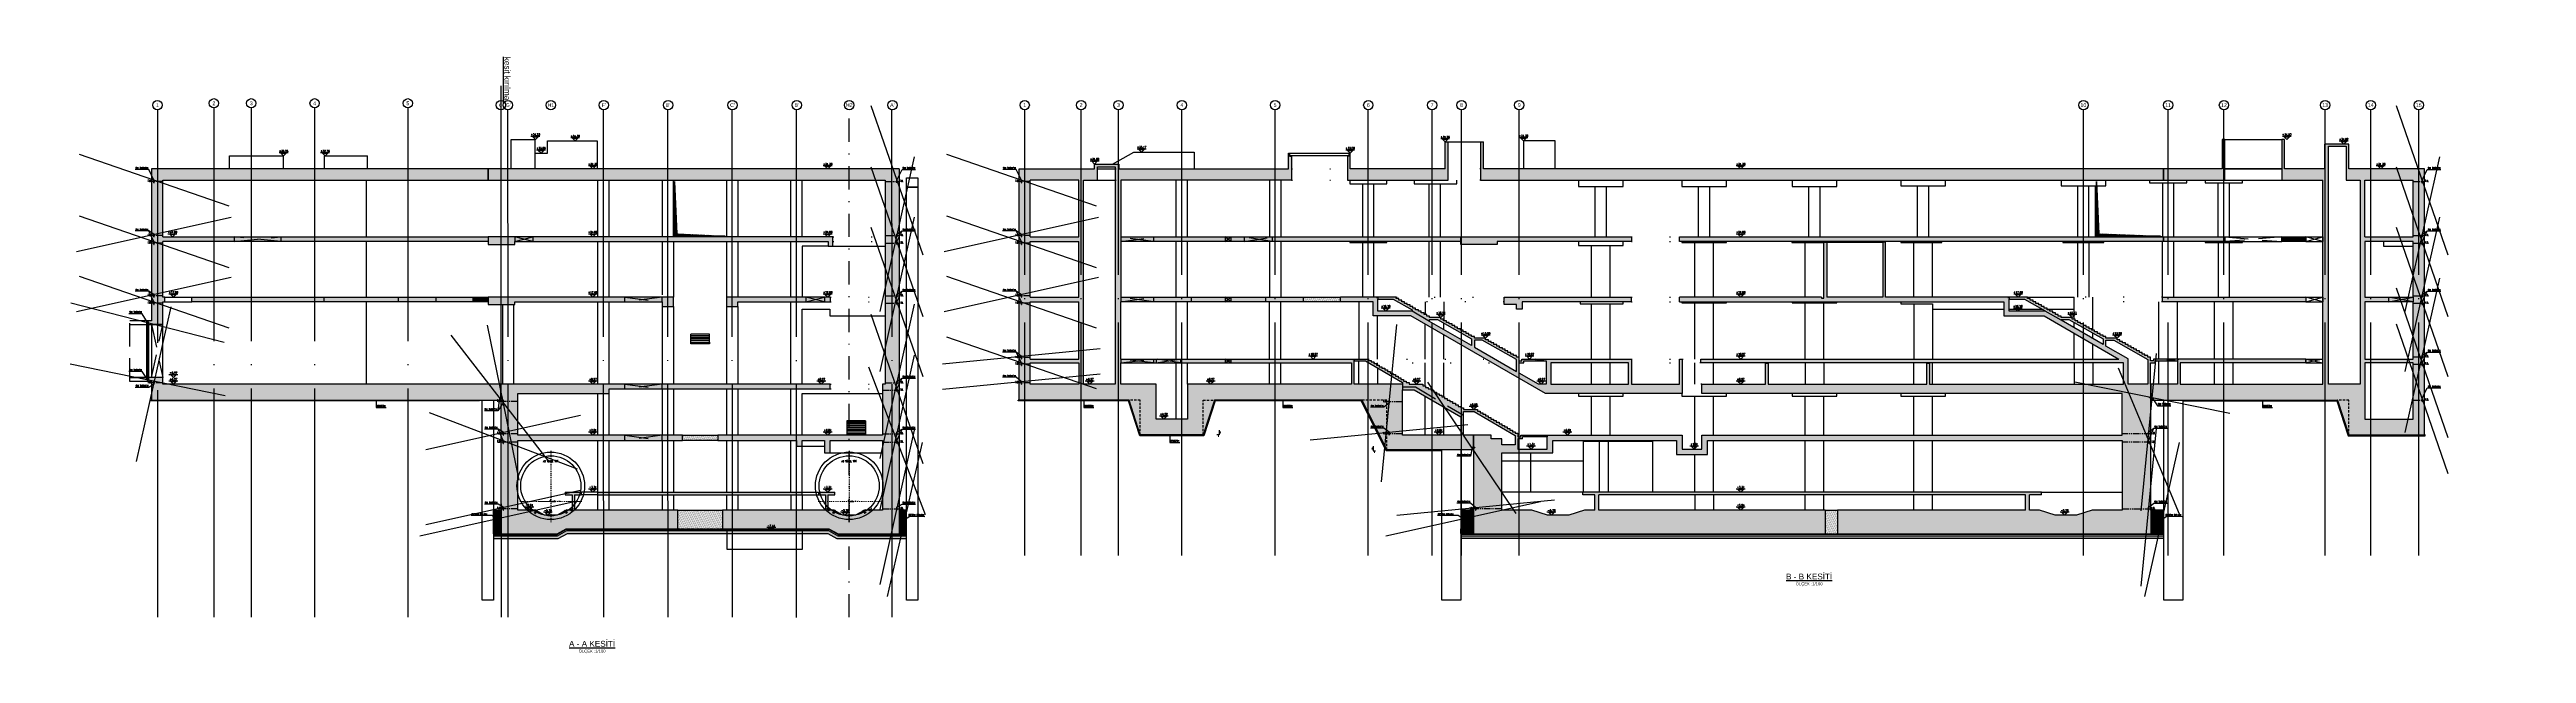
# Model space of a CAD drawing. Header units: millimetres. Extents: x 400408 to 401363, y 4543987 to 4544157.
# Drawn here: x 400540 to 400805.6, y 4544009.1 to 4544073.9 of the extents above; entities that cross this region are included whole.
import ezdxf
from ezdxf.enums import TextEntityAlignment as Align

# ---------------------------------------------------------------- set-up
doc = ezdxf.new("R2010")
doc.units = ezdxf.units.MM
for name, pattern in [('ACAD_ISO05W100', [33, 24, -3, 0, -3, 0, -3]), ('AKS', [3, 2.5, -0.25, 0, -0.25]), ('CIZGI', [0.4, 0.25, -0.15]), ('CONTINU', [0]), ('DASHDOT', [1, 0.5, -0.25, 0, -0.25]), ('DASHDOT2', [0.5, 0.25, -0.125, 0, -0.125]), ('Dot', [4, 0, -4]), ('HIDDEN', [0.375, 0.25, -0.125]), ('HIDDEN2', [4.7625, 3.175, -1.5875]), ('UUC-ST-KAL-I05-101-U-000$0$ACAD_ISO05W100', [33, 24, -3, 0, -3, 0, -3])]:
    doc.linetypes.add(name, pattern=pattern)
for name, color, linetype in [('aks prota', 2, 'AKS'), ('AXIS', 8, 'DASHDOT2'), ('boşluk prota', 2, 'Continuous'), ('boşluk taraması prota', 252, 'Continuous'), ('caks prota', 4, 'Continuous'), ('görünüş prota', 4, 'Continuous'), ('iderzi_PROTA', 3, 'Continuous'), ('inşaat derzi prota', 11, 'Continuous'), ('KALIP', 1, 'Continuous'), ('kesik prota', 2, 'CIZGI'), ('kesit prota', 1, 'Continuous'), ('kesit tarama prota', 252, 'Continuous'), ('kolon tarama prota', 252, 'Continuous'), ('KOT', 7, 'Continuous'), ('kot prota', 4, 'Continuous'), ('LINE V2', 7, 'Continuous'), ('merdiven prota', 2, 'Continuous'), ('not prota', 2, 'Continuous'), ('not yazısı prota', 6, 'Continuous'), ('not çizgisi prota', 4, 'Continuous'), ('OLCU', 5, 'Continuous'), ('PRT-AL-TUNEL_EKSENI', 14, 'DASHDOT2'), ('PRT-CST-rc_level', 6, 'Continuous'), ('PRT-CST-rc_levermark', 4, 'Continuous'), ('st_s_not yazısı', 6, 'Continuous'), ('st_s_not çizgisi', 4, 'CIZGI'), ('st_s_su tutucu', 2, 'Continuous'), ('st_s_ölçü', 4, 'Continuous'), ('t35 prota', 3, 'Continuous'), ('taks prota', 7, 'Continuous'), ('tplan prota', 7, 'Continuous'), ('UUC-ST-KAL-I05-101-U-000$0$st_s_su tutucu', 2, 'Continuous'), ('WATER STOP_B', 5, 'Continuous')]:
    doc.layers.add(name, color=color, linetype=linetype)
doc.layers.add('PRT-Geo-Axis', color=12, linetype='DASHDOT', lineweight=18)
doc.layers.add('PRT-KD-kazik', color=172, linetype='Continuous', lineweight=25)
doc.styles.add('Arial', font='Arial.ttf')
doc.styles.add('NOT', font='romanstw.shx')
doc.styles.add('OLCU', font='romanstw.shx')
doc.styles.add('SIMPLXTW', font='simplxtw.shx', dxfattribs={"width": 0.6, "height": 125})
doc.styles.add('TAKS', font='Arial Unicode.ttf')
doc.styles.add('TEXT250', font='romanstw.shx', dxfattribs={"width": 0.8, "height": 25})
doc.styles.add('TSIMPLEX', font='romanstw.shx')
doc.styles.add('TUNNELCONSULT', font='Arial.ttf')
doc.dimstyles.new('1-50', dxfattribs={"dimtxt": 10, "dimasz": 4, "dimexe": 4, "dimexo": 8, "dimgap": 4, "dimtad": 1, "dimdec": 1, "dimrnd": 0.05, "dimzin": 9, "dimdsep": 46, "dimtxsty": 'OLCU', "dimblk1": 'OBLIQUE', "dimblk2": 'OBLIQUE', "dimsah": 1, "dimcen": 2, "dimdle": 4, "dimclrd": 4, "dimclre": 4, "dimclrt": 3, "dimadec": 1, "dimazin": 0, "dimtfac": 1, "dimtdec": 1, "dimtix": 1, "dimtmove": 2, "dimatfit": 3, "dimldrblk": 'OBLIQUE', "dimfxl": 1, "dimtvp": 1, "dimtolj": 1, "dimtzin": 1, "dimarcsym": 0})
pattern_1 = [(36, (401042.08825, 4543716.50531), (-0.014547592, 0.087543451), [0, -0.079375])]

# ---------------------------------------------------------------- blocks, each defined once
blk = doc.blocks.new('KOTK5')
at = {"layer": 'PRT-CST-rc_levermark'}
blk.add_line((217, 160), (-213, 160), dxfattribs=at)
blk.add_lwpolyline([(130, 130), (-130, 130), (0, 0)], close=True, dxfattribs=at)
at = {"layer": 'PRT-CST-rc_level', "style": 'OLCU'}
blk.add_attdef('000.00', text='', height=90, dxfattribs=at).set_placement((0, 193), align=Align.CENTER)
blk = doc.blocks.new('_Oblique')
at = {"layer": 'st_s_ölçü', "lineweight": -2}
blk.add_line((-0.5, -0.5), (0.5, 0.5), dxfattribs=at)
blk = doc.blocks.new('D')
at = {"layer": 'st_s_su tutucu', "linetype": 'CONTINU', "ltscale": 0.2}
for p, q in [((-39988, 52508), (-39993, 52508)), ((-39993, 52508), (-39993, 52507)), ((-39993, 52507), (-39991, 52506)), ((-39993, 52449), (-39991, 52450)), ((-39993, 52448), (-39993, 52449)), ((-39988, 52448), (-39993, 52448)), ((-39991, 52499), (-39992, 52499)), ((-39992, 52499), (-39992, 52498)), ((-39992, 52498), (-39991, 52498)), ((-39991, 52489), (-39992, 52489)), ((-39992, 52489), (-39992, 52488)), ((-39992, 52488), (-39991, 52488)), ((-39991, 52479), (-39992, 52479)), ((-39992, 52479), (-39992, 52478)), ((-39992, 52478), (-39991, 52478)), ((-39992, 52468), (-39992, 52469)), ((-39992, 52469), (-39991, 52469)), ((-39991, 52468), (-39992, 52468)), ((-39992, 52458), (-39992, 52459)), ((-39992, 52459), (-39991, 52459)), ((-39991, 52458), (-39992, 52458)), ((-39991, 52506), (-39991, 52499)), ((-39991, 52498), (-39991, 52489)), ((-39991, 52488), (-39991, 52479)), ((-39991, 52469), (-39991, 52478)), ((-39991, 52459), (-39991, 52468)), ((-39991, 52450), (-39991, 52458)), ((-39990, 52506), (-39988, 52507)), ((-39990, 52499), (-39990, 52506)), ((-39989, 52499), (-39990, 52499)), ((-39990, 52489), (-39990, 52498)), ((-39990, 52498), (-39989, 52498)), ((-39989, 52489), (-39990, 52489)), ((-39990, 52479), (-39990, 52488)), ((-39990, 52488), (-39989, 52488)), ((-39989, 52479), (-39990, 52479)), ((-39990, 52478), (-39989, 52478)), ((-39990, 52478), (-39990, 52469)), ((-39990, 52469), (-39989, 52469)), ((-39989, 52468), (-39990, 52468)), ((-39990, 52468), (-39990, 52459)), ((-39990, 52459), (-39989, 52459)), ((-39989, 52458), (-39990, 52458)), ((-39990, 52458), (-39990, 52450)), ((-39990, 52450), (-39988, 52449)), ((-39989, 52498), (-39989, 52499)), ((-39989, 52488), (-39989, 52489)), ((-39989, 52478), (-39989, 52479)), ((-39989, 52469), (-39989, 52468)), ((-39989, 52459), (-39989, 52458)), ((-39988, 52507), (-39988, 52508)), ((-39988, 52449), (-39988, 52448))]:
    blk.add_line(p, q, dxfattribs=at)
blk = doc.blocks.new('KESITKOT')
at = {"layer": 'KOT', "linetype": 'Continuous'}
h = blk.add_hatch(dxfattribs=at)
h.set_pattern_fill('ANSI31', color=5, scale=200, angle=45, style=0)
h.set_pattern_definition([(90, (63253.653, -35392.017), (25, 5e-15), [])])
h.paths.add_polyline_path([(-150, 260), (0, 260), (0, 0)])
at = {"layer": 'KOT', "color": 4, "linetype": 'Continuous'}
for p, q in [((75, 260), (-150, 260)), ((0, 0), (-150, 260)), ((0, 0), (0, 520)), ((0, 0), (1000, 0))]:
    blk.add_line(p, q, dxfattribs=at)
at = {"layer": 'KOT', "color": 7, "linetype": 'Continuous', "style": 'SIMPLXTW', "width": 0.7}
blk.add_attdef('%%P0.000', (216, 100), '', height=200, dxfattribs=at)
blk = doc.blocks.new('A$C05c5180b')
at = {"layer": 'AXIS', "color": 8, "linetype": 'DASHDOT', "ltscale": 3}
blk.add_line((909, 7722), (909, 60), dxfattribs=at)
at = {"layer": 'KALIP'}
for p, q in [((-1158, 1480), (-1585, 1325)), ((-955, 1324), (-806, 1383)), ((-806, 1383), (-459, 1183)), ((-435, 1024), (-459, 1183)), ((2254, 1024), (2278, 1183)), ((2624, 1383), (2278, 1183)), ((2774, 1324), (2624, 1383)), ((2977, 1480), (3404, 1325))]:
    blk.add_line(p, q, dxfattribs=at)
at = {"layer": 'KALIP', "elevation": 0}
for points in [[(-638, 1333), (-658, 1298), (-606, 1268), (-586, 1303)], [(2457, 1333), (2477, 1298), (2425, 1268), (2405, 1303)]]:
    blk.add_lwpolyline(points, close=True, dxfattribs=at)
at = {"layer": 'KALIP'}
for radius in [3625, 3225]:
    blk.add_circle((909, 3955), radius, dxfattribs=at)
at = {"layer": 'LINE V2', "color": 4, "elevation": 0}
for points in [[(-861, 1086, 1), (-818, 1061), (-696, 1274, -0.4142136), (-668, 1281), (-616, 1251, -0.4142136), (-609, 1224), (-731, 1011, 1), (-688, 986, -1)], [(2680, 1086, -1), (2637, 1061), (2514, 1274, 0.4142136), (2487, 1281), (2435, 1251, 0.4142136), (2428, 1224), (2550, 1011, -1), (2507, 986, 1)]]:
    blk.add_lwpolyline(points, format="xyb", dxfattribs=at)
for points in [[(-729, 1316), (-556, 1216), (-546, 1233), (-719, 1333)], [(2548, 1316), (2374, 1216), (2364, 1233), (2538, 1333)]]:
    blk.add_lwpolyline(points, close=True, dxfattribs=at)
at = {"layer": 'PRT-Geo-Axis', "linetype": 'DASHDOT', "ltscale": 3}
blk.add_line((4252, 2280), (-2415, 2280), dxfattribs=at)
at = {"layer": 'WATER STOP_B', "color": 3}
for points in [[(-1339, 1405, 0.5773503), (-1339, 1408), (-1368, 1436, 0.5773503), (-1371, 1435), (-1378, 1408, -0.5773503), (-1381, 1407), (-1419, 1444), (-1424, 1439), (-1427, 1443), (-1422, 1447), (-1450, 1474), (-1454, 1469), (-1458, 1472), (-1453, 1477), (-1470, 1493), (-1488, 1490), (-1492, 1494), (-1467, 1520), (-1463, 1515), (-1466, 1498), (-1449, 1481), (-1444, 1486), (-1441, 1483), (-1445, 1478), (-1418, 1452), (-1414, 1457), (-1410, 1453), (-1415, 1448), (-1383, 1418, 0.5773503), (-1380, 1419), (-1374, 1445, -0.5773503), (-1370, 1446), (-1329, 1405, -0.5773503), (-1330, 1402), (-1355, 1395, 0.5773503), (-1356, 1392), (-1324, 1361), (-1320, 1366), (-1316, 1363), (-1321, 1358), (-1294, 1332), (-1289, 1337), (-1285, 1333), (-1290, 1328), (-1273, 1312), (-1255, 1316), (-1251, 1312), (-1276, 1286), (-1280, 1290), (-1277, 1308), (-1294, 1324), (-1299, 1319), (-1302, 1323), (-1298, 1327), (-1325, 1354), (-1330, 1349), (-1333, 1352), (-1328, 1357), (-1366, 1394, -0.5773503), (-1366, 1397)], [(3158, 1405, -0.5773503), (3157, 1408), (3186, 1436, -0.5773503), (3190, 1435), (3196, 1408, 0.5773503), (3200, 1407), (3238, 1444), (3242, 1439), (3246, 1443), (3241, 1447), (3268, 1474), (3273, 1469), (3277, 1472), (3272, 1477), (3289, 1493), (3307, 1490), (3311, 1494), (3286, 1520), (3282, 1515), (3285, 1498), (3268, 1481), (3263, 1486), (3260, 1483), (3264, 1478), (3237, 1452), (3232, 1457), (3229, 1453), (3234, 1448), (3202, 1418, -0.5773503), (3199, 1419), (3193, 1445, 0.5773503), (3189, 1446), (3148, 1405, 0.5773503), (3148, 1402), (3174, 1395, -0.5773503), (3174, 1392), (3143, 1361), (3138, 1366), (3135, 1363), (3140, 1358), (3112, 1332), (3108, 1337), (3104, 1333), (3109, 1328), (3092, 1312), (3074, 1316), (3070, 1312), (3095, 1286), (3099, 1290), (3096, 1308), (3113, 1324), (3118, 1319), (3121, 1323), (3117, 1327), (3144, 1354), (3148, 1349), (3152, 1352), (3147, 1357), (3185, 1394, 0.5773503), (3184, 1397)]]:
    blk.add_lwpolyline(points, format="xyb", close=True, dxfattribs=at)
at = {"layer": 'OLCU'}
ref = blk.add_blockref('KESITKOT', (909, 2280), dxfattribs=dict(at, xscale=0.4999999999987873, yscale=0.4999999999987873, zscale=0.4999999999987873))
ref.add_attrib('%%P0.000', '%%P0.000 (R.Ü.K)', (1017, 2330), dxfattribs={"layer": 'KOT', "color": 1, "linetype": 'Continuous', "height": 100, "style": 'TUNNELCONSULT'})
at = {"layer": 'not prota', "style": 'TEXT250', "width": 0.7}
blk.add_text('A2 TÜNEL TİPİ', height=200, dxfattribs=at).set_placement((891, 6585), align=Align.MIDDLE_CENTER)

msp = doc.modelspace()

# ---------------------------------------------------------------- hatches: boundary and pattern name
at = {"layer": 'boşluk taraması prota', "ltscale": 2}
h = msp.add_hatch(dxfattribs=at)
h.set_pattern_fill('ANSI31', color=256, scale=0.03, style=0)
h.set_pattern_definition([(45, (399904.80011, 4543642.55716), (-0.067351921, 0.067351921), [])])
h.paths.add_polyline_path([(400607.038, 4544059.693), (400607.291, 4544054.082), (400612.474, 4544053.845), (400607.024, 4544053.845)])
h = msp.add_hatch(dxfattribs=at)
h.set_pattern_fill('ANSI31', color=256, scale=0.03, style=0)
h.set_pattern_definition([(45, (400057.27999, 4543642.55716), (-0.067351921, 0.067351921), [])])
h.paths.add_polyline_path([(400759.518, 4544059.693), (400759.77, 4544054.082), (400766.396, 4544053.845), (400759.504, 4544053.845)])
at = {"layer": 'kesit tarama prota'}
h = msp.add_hatch(color=256, dxfattribs=at)
h.dxf.hatch_style = 1
h.paths.add_polyline_path([(400730.413, 4544024.445), (400706.148, 4544024.445), (400706.148, 4544026.075), (400751.913, 4544026.075), (400751.913, 4544024.445), (400731.753, 4544024.445), (400731.753, 4544021.895), (400765.354, 4544021.895), (400765.354, 4544024.445), (400765.354, 4544037.955), (400765.328, 4544037.955), (400765.328, 4544040.255), (400765.828, 4544040.255), (400765.828, 4544040.455), (400768.207, 4544040.455), (400768.207, 4544037.955), (400765.354, 4544037.955), (400765.354, 4544036.255), (400785.382, 4544036.255), (400786.592, 4544032.505), (400794.689, 4544032.505), (400794.689, 4544061.045), (400786.587, 4544061.045), (400786.587, 4544063.705), (400783.989, 4544063.705), (400783.989, 4544061.045), (400779.689, 4544061.045), (400779.689, 4544064.215), (400779.389, 4544064.215), (400779.389, 4544059.845), (400783.789, 4544059.845), (400783.789, 4544053.745), (400783.789, 4544053.245), (400783.789, 4544047.285), (400783.789, 4544046.785), (400783.789, 4544037.955), (400768.507, 4544037.955), (400768.507, 4544040.255), (400781.989, 4544040.255), (400781.989, 4544040.655), (400765.628, 4544040.655), (400765.628, 4544040.455), (400765.328, 4544040.455), (400765.328, 4544040.845), (400765.028, 4544040.845), (400765.028, 4544041.015), (400764.728, 4544041.015), (400764.728, 4544041.185), (400764.428, 4544041.185), (400764.428, 4544041.355), (400764.128, 4544041.355), (400764.128, 4544041.525), (400763.828, 4544041.525), (400763.828, 4544041.695), (400763.528, 4544041.695), (400763.528, 4544041.865), (400763.228, 4544041.865), (400763.228, 4544042.035), (400762.928, 4544042.035), (400762.928, 4544042.205), (400762.628, 4544042.205), (400762.628, 4544042.375), (400762.328, 4544042.375), (400762.328, 4544042.545), (400762.028, 4544042.545), (400762.028, 4544042.715), (400761.728, 4544042.715), (400761.728, 4544042.885), (400760.528, 4544042.885), (400760.528, 4544043.055), (400760.228, 4544043.055), (400760.228, 4544043.225), (400759.928, 4544043.225), (400759.928, 4544043.395), (400759.628, 4544043.395), (400759.628, 4544043.565), (400759.328, 4544043.565), (400759.328, 4544043.735), (400759.028, 4544043.735), (400759.028, 4544043.905), (400758.728, 4544043.905), (400758.728, 4544044.075), (400758.428, 4544044.075), (400758.428, 4544044.245), (400758.128, 4544044.245), (400758.128, 4544044.415), (400757.828, 4544044.415), (400757.828, 4544044.585), (400757.528, 4544044.585), (400757.528, 4544044.755), (400757.228, 4544044.755), (400757.228, 4544044.925), (400756.928, 4544044.925), (400756.928, 4544045.095), (400755.728, 4544045.095), (400755.728, 4544045.265), (400755.428, 4544045.265), (400755.428, 4544045.435), (400755.128, 4544045.435), (400755.128, 4544045.605), (400754.828, 4544045.605), (400754.828, 4544045.775), (400754.528, 4544045.775), (400754.528, 4544045.945), (400754.228, 4544045.945), (400754.228, 4544046.115), (400753.928, 4544046.115), (400753.928, 4544046.285), (400753.628, 4544046.285), (400753.628, 4544046.455), (400753.328, 4544046.455), (400753.328, 4544046.625), (400753.028, 4544046.625), (400753.028, 4544046.795), (400752.728, 4544046.795), (400752.728, 4544046.965), (400752.428, 4544046.965), (400752.428, 4544047.135), (400752.128, 4544047.135), (400752.128, 4544047.285), (400736.904, 4544047.285), (400736.904, 4544053.195), (400736.604, 4544053.195), (400736.604, 4544047.285), (400730.604, 4544047.285), (400730.604, 4544053.195), (400730.304, 4544053.195), (400730.304, 4544047.285), (400730.304, 4544047.185), (400730.054, 4544047.185), (400730.054, 4544047.285), (400714.794, 4544047.285), (400714.794, 4544046.785), (400749.578, 4544046.785), (400749.578, 4544045.285), (400753.9, 4544045.285), (400761.92, 4544040.655), (400717.094, 4544040.655), (400717.094, 4544040.255), (400762.407, 4544040.255), (400762.407, 4544037.955), (400741.624, 4544037.955), (400741.624, 4544040.205), (400741.324, 4544040.205), (400741.324, 4544037.955), (400724.324, 4544037.955), (400724.324, 4544040.205), (400724.024, 4544040.205), (400724.024, 4544037.955), (400717.194, 4544037.955), (400717.194, 4544036.955), (400762.292, 4544036.955), (400762.292, 4544032.495), (400717.194, 4544032.495), (400717.194, 4544030.995), (400715.094, 4544030.995), (400715.094, 4544032.495), (400697.783, 4544032.495), (400697.783, 4544032.295), (400697.483, 4544032.295), (400697.483, 4544032.685), (400697.193, 4544032.685), (400697.193, 4544032.855), (400696.903, 4544032.855), (400696.903, 4544033.025), (400696.613, 4544033.025), (400696.613, 4544033.195), (400696.323, 4544033.195), (400696.323, 4544033.365), (400696.033, 4544033.365), (400696.033, 4544033.535), (400695.743, 4544033.535), (400695.743, 4544033.705), (400695.453, 4544033.705), (400695.453, 4544033.875), (400695.163, 4544033.875), (400695.163, 4544034.045), (400694.873, 4544034.045), (400694.873, 4544034.215), (400694.583, 4544034.215), (400694.583, 4544034.385), (400694.293, 4544034.385), (400694.293, 4544034.555), (400694.003, 4544034.555), (400694.003, 4544034.725), (400693.713, 4544034.725), (400693.713, 4544034.895), (400693.423, 4544034.895), (400693.423, 4544035.065), (400693.133, 4544035.065), (400693.133, 4544035.235), (400691.643, 4544035.235), (400691.643, 4544035.405), (400691.353, 4544035.405), (400691.353, 4544035.575), (400691.063, 4544035.575), (400691.063, 4544035.745), (400690.773, 4544035.745), (400690.773, 4544035.915), (400690.483, 4544035.915), (400690.483, 4544036.085), (400690.193, 4544036.085), (400690.193, 4544036.255), (400689.903, 4544036.255), (400689.903, 4544036.425), (400689.613, 4544036.425), (400689.613, 4544036.595), (400689.323, 4544036.595), (400689.323, 4544036.765), (400689.033, 4544036.765), (400689.033, 4544036.935), (400688.743, 4544036.935), (400688.743, 4544037.105), (400688.453, 4544037.105), (400688.453, 4544037.275), (400688.163, 4544037.275), (400688.163, 4544037.445), (400687.873, 4544037.445), (400687.873, 4544037.615), (400687.583, 4544037.615), (400687.583, 4544037.785), (400687.293, 4544037.785), (400687.293, 4544037.955), (400685.803, 4544037.955), (400685.803, 4544038.125), (400685.513, 4544038.125), (400685.513, 4544038.295), (400685.223, 4544038.295), (400685.223, 4544038.465), (400684.933, 4544038.465), (400684.933, 4544038.635), (400684.643, 4544038.635), (400684.643, 4544038.805), (400684.353, 4544038.805), (400684.353, 4544038.975), (400684.063, 4544038.975), (400684.063, 4544039.145), (400683.773, 4544039.145), (400683.773, 4544039.315), (400683.483, 4544039.315), (400683.483, 4544039.485), (400683.193, 4544039.485), (400683.193, 4544039.655), (400682.903, 4544039.655), (400682.903, 4544039.825), (400682.613, 4544039.825), (400682.613, 4544039.995), (400682.323, 4544039.995), (400682.323, 4544040.165), (400682.033, 4544040.165), (400682.033, 4544040.335), (400681.743, 4544040.335), (400681.743, 4544040.505), (400681.453, 4544040.505), (400681.453, 4544040.655), (400654.889, 4544040.655), (400654.889, 4544046.785), (400662.439, 4544046.785), (400662.439, 4544047.285), (400654.889, 4544047.285), (400654.889, 4544053.245), (400691.35, 4544053.245), (400691.35, 4544053.745), (400654.889, 4544053.745), (400654.889, 4544059.845), (400673.196, 4544059.845), (400673.196, 4544062.425), (400672.896, 4544062.425), (400672.896, 4544061.045), (400654.689, 4544061.045), (400654.689, 4544061.575), (400652.089, 4544061.575), (400652.089, 4544061.045), (400643.989, 4544061.045), (400643.989, 4544036.255), (400655.78, 4544036.255), (400656.989, 4544032.505), (400663.739, 4544032.505), (400664.949, 4544036.255), (400680.741, 4544036.255), (400683.421, 4544030.895), (400692.708, 4544030.895), (400692.708, 4544032.495), (400691.643, 4544032.495), (400691.643, 4544035.035), (400692.788, 4544035.035), (400697.183, 4544032.459), (400697.183, 4544031.465), (400695.766, 4544031.465), (400695.766, 4544032.095), (400694.611, 4544032.095), (400694.611, 4544032.495), (400692.708, 4544032.495), (400692.708, 4544030.895), (400692.708, 4544024.445), (400692.708, 4544021.895), (400730.413, 4544021.895)])
h.paths.add_polyline_path([(400704.447, 4544026.375), (400704.447, 4544026.075), (400705.722, 4544026.075), (400705.722, 4544024.445), (400704.633, 4544024.445), (400702.95, 4544023.895), (400700.67, 4544023.895), (400698.987, 4544024.445), (400695.771, 4544024.445), (400695.771, 4544030.595), (400701.213, 4544030.595), (400701.213, 4544031.895), (400714.494, 4544031.895), (400714.494, 4544030.395), (400717.794, 4544030.395), (400717.794, 4544031.895), (400762.292, 4544031.895), (400762.292, 4544024.445), (400759.075, 4544024.445), (400757.392, 4544023.895), (400755.112, 4544023.895), (400753.429, 4544024.445), (400752.34, 4544024.445), (400752.34, 4544026.075), (400753.615, 4544026.075), (400753.615, 4544026.375)], flags=16)
h.paths.add_polyline_path([(400700.613, 4544030.995), (400697.483, 4544030.995), (400697.483, 4544032.095), (400697.983, 4544032.095), (400697.983, 4544032.295), (400700.613, 4544032.295)], flags=16)
h.paths.add_polyline_path([(400691.343, 4544032.495), (400685.121, 4544032.495), (400685.121, 4544037.355), (400685.121, 4544037.955), (400679.934, 4544037.955), (400679.934, 4544040.455), (400681.142, 4544040.455), (400685.121, 4544038.123), (400685.121, 4544037.955), (400685.121, 4544037.355), (400686.339, 4544037.355), (400691.343, 4544034.466)], flags=16)
h.paths.add_polyline_path([(400679.634, 4544037.955), (400662.339, 4544037.955), (400662.039, 4544037.955), (400662.039, 4544034.205), (400658.689, 4544034.205), (400658.689, 4544037.955), (400658.389, 4544037.955), (400654.889, 4544037.955), (400654.889, 4544040.255), (400679.634, 4544040.255)], flags=16)
h.paths.add_polyline_path([(400750.178, 4544045.785), (400750.178, 4544047.085), (400751.811, 4544047.085), (400754.034, 4544045.825), (400754.034, 4544045.785)], flags=16)
h.paths.add_polyline_path([(400755.728, 4544044.807), (400755.728, 4544044.895), (400756.576, 4544044.895), (400760.228, 4544042.825), (400760.228, 4544042.209)], flags=16)
h.paths.add_polyline_path([(400760.528, 4544042.036), (400760.528, 4544042.685), (400761.376, 4544042.685), (400765.028, 4544040.615), (400765.028, 4544037.955), (400762.907, 4544037.955), (400762.907, 4544040.662)], flags=16)
h.paths.add_polyline_path([(400654.289, 4544037.955), (400650.889, 4544037.955), (400650.889, 4544059.845), (400652.389, 4544059.845), (400652.389, 4544061.275), (400654.289, 4544061.275)], flags=16)
h.paths.add_polyline_path([(400650.389, 4544037.955), (400645.189, 4544037.955), (400645.189, 4544040.255), (400650.389, 4544040.255)], flags=16)
h.paths.add_polyline_path([(400650.389, 4544040.655), (400645.189, 4544040.655), (400645.189, 4544046.785), (400650.389, 4544046.785)], flags=16)
h.paths.add_polyline_path([(400650.389, 4544047.285), (400645.189, 4544047.285), (400645.189, 4544053.245), (400650.389, 4544053.245)], flags=16)
h.paths.add_polyline_path([(400650.389, 4544053.745), (400645.189, 4544053.745), (400645.189, 4544059.845), (400650.389, 4544059.845)], flags=16)
h.paths.add_polyline_path([(400784.392, 4544037.955), (400784.392, 4544063.505), (400786.287, 4544063.505), (400786.287, 4544059.845), (400787.792, 4544059.845), (400787.792, 4544037.955)], flags=16)
h.paths.add_polyline_path([(400788.292, 4544034.205), (400788.292, 4544040.255), (400793.489, 4544040.255), (400793.489, 4544037.955), (400793.489, 4544034.205)], flags=16)
h.paths.add_polyline_path([(400788.292, 4544040.655), (400788.292, 4544046.785), (400793.489, 4544046.785), (400793.489, 4544040.655)], flags=16)
h.paths.add_polyline_path([(400788.292, 4544047.285), (400788.292, 4544053.245), (400793.489, 4544053.245), (400793.489, 4544047.285)], flags=16)
h.paths.add_polyline_path([(400788.292, 4544053.745), (400788.292, 4544059.845), (400793.489, 4544059.845), (400793.489, 4544053.745)], flags=16)
h = msp.add_hatch(color=256, dxfattribs=at)
h.dxf.hatch_style = 1
h.paths.add_polyline_path([(400773.291, 4544064.215), (400772.991, 4544064.215), (400772.991, 4544061.045), (400766.715, 4544061.045), (400766.715, 4544059.845), (400773.291, 4544059.845)])
h = msp.add_hatch(color=256, dxfattribs=at)
h.dxf.hatch_style = 1
h.paths.add_polyline_path([(400689.984, 4544063.945), (400689.684, 4544063.945), (400689.684, 4544061.045), (400679.496, 4544061.045), (400679.496, 4544062.745), (400679.396, 4544062.745), (400679.396, 4544062.425), (400679.196, 4544062.425), (400679.196, 4544059.845), (400689.984, 4544059.845)])
h = msp.add_hatch(color=256, dxfattribs=at)
h.dxf.hatch_style = 1
h.paths.add_polyline_path([(400766.715, 4544061.045), (400693.784, 4544061.045), (400693.784, 4544063.945), (400693.484, 4544063.945), (400693.484, 4544059.845), (400766.715, 4544059.845)])
h = msp.add_hatch(color=256, dxfattribs=at)
h.dxf.hatch_style = 1
h.paths.add_polyline_path([(400587.039, 4544061.045), (400550.961, 4544061.045), (400550.961, 4544044.755), (400550.561, 4544044.755), (400550.561, 4544044.355), (400552.161, 4544044.355), (400552.161, 4544046.785), (400552.389, 4544046.785), (400552.389, 4544047.285), (400552.161, 4544047.285), (400552.161, 4544053.245), (400587.039, 4544053.245), (400587.039, 4544053.745), (400552.161, 4544053.745), (400552.161, 4544059.845), (400587.039, 4544059.845)])
h = msp.add_hatch(color=256, dxfattribs=at)
h.dxf.hatch_style = 1
h.paths.add_polyline_path([(400631.124, 4544061.045), (400587.039, 4544061.045), (400587.039, 4544059.845), (400629.624, 4544059.845), (400629.624, 4544037.956), (400629.324, 4544037.956), (400629.324, 4544032.495), (400611.675, 4544032.495), (400611.675, 4544031.895), (400620.123, 4544031.895), (400620.124, 4544031.295), (400620.724, 4544031.295), (400620.724, 4544031.895), (400623.124, 4544031.895), (400623.124, 4544030.595), (400623.724, 4544030.595), (400623.724, 4544031.895), (400629.324, 4544031.895), (400629.324, 4544024.445), (400627.433, 4544024.445), (400626.444, 4544023.895), (400625.104, 4544023.895), (400624.114, 4544024.445), (400623.474, 4544024.445), (400623.474, 4544026.075), (400624.224, 4544026.075), (400624.224, 4544026.375), (400622.525, 4544026.375), (400622.525, 4544026.075), (400623.224, 4544026.075), (400623.224, 4544024.445), (400612.199, 4544024.445), (400612.199, 4544022.445), (400623.596, 4544022.445), (400624.585, 4544021.895), (400626.962, 4544021.895), (400627.952, 4544021.895), (400631.124, 4544021.895)])
h = msp.add_hatch(color=256, dxfattribs=at)
h.dxf.hatch_style = 1
h.paths.add_polyline_path([(400624.024, 4544053.745), (400587.039, 4544053.745), (400587.039, 4544052.945), (400589.925, 4544052.945), (400589.925, 4544053.245), (400623.524, 4544053.245), (400623.524, 4544052.745), (400624.024, 4544052.745)])
h = msp.add_hatch(color=256, dxfattribs=at)
h.dxf.hatch_style = 1
h.paths.add_polyline_path([(400709.644, 4544053.745), (400691.35, 4544053.745), (400691.35, 4544052.945), (400695.261, 4544052.945), (400695.261, 4544053.245), (400709.644, 4544053.245)])
h = msp.add_hatch(color=256, dxfattribs=at)
h.dxf.hatch_style = 1
h.paths.add_polyline_path([(400714.794, 4544053.245), (400714.794, 4544053.745), (400766.715, 4544053.745), (400766.715, 4544053.245)])
h = msp.add_hatch(color=256, dxfattribs=at)
h.dxf.hatch_style = 1
h.paths.add_polyline_path([(400766.715, 4544053.745), (400773.291, 4544053.745), (400773.291, 4544053.245), (400766.715, 4544053.245)])
h = msp.add_hatch(color=256, dxfattribs=at)
h.dxf.hatch_style = 1
h.paths.add_polyline_path([(400781.989, 4544053.245), (400779.389, 4544053.245), (400779.389, 4544053.745), (400781.989, 4544053.745)], flags=17)
h = msp.add_hatch(color=256, dxfattribs=at)
h.dxf.hatch_style = 1
h.paths.add_polyline_path([(400569.439, 4544046.785), (400555.289, 4544046.785), (400555.289, 4544047.285), (400569.439, 4544047.285)])
h = msp.add_hatch(dxfattribs=at)
h.set_pattern_fill('DOTS', color=2, scale=0.05, angle=36)
h.set_pattern_definition(pattern_1)
h.paths.add_polyline_path([(400577.439, 4544047.285), (400569.439, 4544047.285), (400569.439, 4544046.785), (400577.439, 4544046.785)])
h.paths.add_polyline_path([(400585.439, 4544047.285), (400581.439, 4544047.285), (400581.439, 4544046.785), (400585.439, 4544046.785)])
h = msp.add_hatch(color=256, dxfattribs=at)
h.dxf.hatch_style = 1
h.paths.add_polyline_path([(400577.439, 4544047.285), (400581.439, 4544047.285), (400581.439, 4544046.785), (400577.439, 4544046.785)])
h = msp.add_hatch(color=256, dxfattribs=at)
h.dxf.hatch_style = 1
h.paths.add_polyline_path([(400585.439, 4544047.285), (400587.039, 4544047.285), (400587.039, 4544046.785), (400585.439, 4544046.785)])
h = msp.add_hatch(color=256, dxfattribs=at)
h.dxf.hatch_style = 1
h.paths.add_polyline_path([(400606.925, 4544047.285), (400587.039, 4544047.285), (400587.039, 4544046.485), (400589.925, 4544046.485), (400589.925, 4544046.785), (400605.724, 4544046.785), (400605.724, 4544046.285), (400606.925, 4544046.285)])
h = msp.add_hatch(color=256, dxfattribs=at)
h.dxf.hatch_style = 1
h.paths.add_polyline_path([(400623.724, 4544047.285), (400612.624, 4544047.285), (400612.624, 4544046.285), (400613.824, 4544046.285), (400613.824, 4544046.785), (400623.724, 4544046.785)])
h = msp.add_hatch(dxfattribs=at)
h.set_pattern_fill('DOTS', color=2, scale=0.05, angle=36)
h.set_pattern_definition(pattern_1)
h.paths.add_polyline_path([(400670.439, 4544047.285), (400662.439, 4544047.285), (400662.439, 4544046.785), (400670.439, 4544046.785)])
h = msp.add_hatch(color=256, dxfattribs=at)
h.dxf.hatch_style = 1
h.paths.add_polyline_path([(400674.439, 4544047.285), (400670.439, 4544047.285), (400670.439, 4544046.785), (400674.439, 4544046.785)])
h = msp.add_hatch(dxfattribs=at)
h.set_pattern_fill('DOTS', color=2, scale=0.05, angle=36)
h.set_pattern_definition(pattern_1)
h.paths.add_polyline_path([(400678.439, 4544047.285), (400674.439, 4544047.285), (400674.439, 4544046.785), (400678.439, 4544046.785)])
h = msp.add_hatch(color=256, dxfattribs=at)
h.dxf.hatch_style = 1
h.paths.add_polyline_path([(400687.416, 4544045.605), (400687.116, 4544045.605), (400687.116, 4544045.775), (400686.816, 4544045.775), (400686.816, 4544045.945), (400686.516, 4544045.945), (400686.516, 4544046.115), (400686.216, 4544046.115), (400686.216, 4544046.285), (400685.916, 4544046.285), (400685.916, 4544046.455), (400685.616, 4544046.455), (400685.616, 4544046.625), (400685.316, 4544046.625), (400685.316, 4544046.795), (400685.016, 4544046.795), (400685.016, 4544046.965), (400684.716, 4544046.965), (400684.716, 4544047.135), (400684.416, 4544047.135), (400684.416, 4544047.285), (400678.439, 4544047.285), (400678.439, 4544046.785), (400681.97, 4544046.785), (400681.97, 4544045.285), (400685.994, 4544045.285), (400700.422, 4544036.955), (400715.094, 4544036.955), (400715.094, 4544040.655), (400714.794, 4544040.655), (400714.794, 4544037.955), (400709.644, 4544037.955), (400709.644, 4544040.655), (400697.917, 4544040.655), (400697.917, 4544040.451), (400697.617, 4544040.451), (400697.617, 4544040.845), (400697.316, 4544040.845), (400697.316, 4544041.015), (400697.016, 4544041.015), (400697.016, 4544041.185), (400696.716, 4544041.185), (400696.716, 4544041.355), (400696.416, 4544041.355), (400696.416, 4544041.525), (400696.116, 4544041.525), (400696.116, 4544041.695), (400695.816, 4544041.695), (400695.816, 4544041.865), (400695.516, 4544041.865), (400695.516, 4544042.035), (400695.216, 4544042.035), (400695.216, 4544042.205), (400694.916, 4544042.205), (400694.916, 4544042.375), (400694.616, 4544042.375), (400694.616, 4544042.545), (400694.316, 4544042.545), (400694.316, 4544042.715), (400694.016, 4544042.715), (400694.016, 4544042.885), (400692.816, 4544042.885), (400692.816, 4544043.055), (400692.516, 4544043.055), (400692.516, 4544043.225), (400692.216, 4544043.225), (400692.216, 4544043.395), (400691.916, 4544043.395), (400691.916, 4544043.565), (400691.616, 4544043.565), (400691.616, 4544043.735), (400691.316, 4544043.735), (400691.316, 4544043.905), (400691.016, 4544043.905), (400691.016, 4544044.075), (400690.716, 4544044.075), (400690.716, 4544044.245), (400690.416, 4544044.245), (400690.416, 4544044.415), (400690.116, 4544044.415), (400690.116, 4544044.585), (400689.816, 4544044.585), (400689.816, 4544044.755), (400689.516, 4544044.755), (400689.516, 4544044.925), (400689.216, 4544044.925), (400689.216, 4544045.095), (400688.016, 4544045.095), (400688.016, 4544045.265), (400687.716, 4544045.265), (400687.716, 4544045.435), (400687.416, 4544045.435)])
h.paths.add_polyline_path([(400686.128, 4544045.785), (400682.468, 4544045.785), (400682.468, 4544047.085), (400684.099, 4544047.085), (400686.128, 4544045.935)], flags=16)
h.paths.add_polyline_path([(400688.016, 4544044.895), (400688.864, 4544044.895), (400692.516, 4544042.825), (400692.516, 4544042.097), (400688.016, 4544044.695)], flags=16)
h.paths.add_polyline_path([(400692.816, 4544042.685), (400693.664, 4544042.685), (400697.317, 4544040.615), (400697.317, 4544039.325), (400692.816, 4544041.924)], flags=16)
h.paths.add_polyline_path([(400697.617, 4544040.251), (400698.117, 4544040.251), (400698.117, 4544040.455), (400700.499, 4544040.455), (400700.499, 4544037.955), (400699.69, 4544037.955), (400697.617, 4544039.152)], flags=16)
h.paths.add_polyline_path([(400700.999, 4544040.255), (400709.344, 4544040.255), (400709.344, 4544037.955), (400700.999, 4544037.955)], flags=16)
h = msp.add_hatch(color=256, dxfattribs=at)
h.dxf.hatch_style = 1
h.paths.add_polyline_path([(400709.644, 4544047.285), (400695.989, 4544047.285), (400695.989, 4544046.485), (400697.319, 4544046.485), (400697.319, 4544045.985), (400697.919, 4544045.985), (400697.919, 4544046.785), (400709.644, 4544046.785)])
h = msp.add_hatch(color=256, dxfattribs=at)
h.dxf.hatch_style = 1
h.paths.add_polyline_path([(400781.989, 4544046.785), (400766.602, 4544046.785), (400766.602, 4544047.285), (400781.989, 4544047.285)], flags=17)
h = msp.add_hatch(color=256, dxfattribs=at)
h.dxf.hatch_style = 1
h.paths.add_polyline_path([(400610.772, 4544042.467), (400608.772, 4544042.467), (400608.772, 4544042.267), (400610.772, 4544042.267)], flags=17)
h = msp.add_hatch(color=256, dxfattribs=at)
h.dxf.hatch_style = 1
h.paths.add_polyline_path([(400588.424, 4544037.955), (400552.161, 4544037.955), (400552.161, 4544038.655), (400550.561, 4544038.655), (400550.561, 4544038.255), (400550.961, 4544038.255), (400550.961, 4544036.255), (400588.424, 4544036.255)])
h = msp.add_hatch(color=256, dxfattribs=at)
h.dxf.hatch_style = 1
h.paths.add_polyline_path([(400623.724, 4544037.955), (400588.424, 4544037.955), (400588.424, 4544021.895), (400594.438, 4544021.895), (400595.434, 4544022.445), (400607.399, 4544022.445), (400607.399, 4544024.445), (400596.324, 4544024.445), (400596.324, 4544026.075), (400597.025, 4544026.075), (400597.025, 4544026.375), (400595.324, 4544026.375), (400595.324, 4544026.075), (400596.074, 4544026.075), (400596.074, 4544024.445), (400595.434, 4544024.445), (400594.438, 4544023.892), (400593.109, 4544023.892), (400592.114, 4544024.445), (400590.224, 4544024.445), (400590.224, 4544031.895), (400607.875, 4544031.895), (400607.875, 4544032.495), (400590.224, 4544032.495), (400590.224, 4544036.955), (400600.024, 4544036.955), (400600.024, 4544037.455), (400623.724, 4544037.455)])
h = msp.add_hatch(dxfattribs=at)
h.set_pattern_fill('DOTS', color=2, scale=0.05, angle=36)
h.set_pattern_definition(pattern_1)
h.paths.add_polyline_path([(400607.875, 4544032.495), (400607.875, 4544031.895), (400611.675, 4544031.895), (400611.675, 4544032.495)])
h = msp.add_hatch(color=256, dxfattribs=at)
h.dxf.hatch_style = 1
h.paths.add_polyline_path([(400627.524, 4544034.025), (400625.524, 4544034.025), (400625.524, 4544033.855), (400627.524, 4544033.855)], flags=17)
h = msp.add_hatch(color=256, dxfattribs=at)
h.dxf.hatch_style = 1
h.paths.add_polyline_path([(400588.424, 4544024.445), (400587.624, 4544024.445), (400587.624, 4544021.895), (400588.424, 4544021.895)])
h = msp.add_hatch(color=256, dxfattribs=at)
h.dxf.hatch_style = 1
h.paths.add_polyline_path([(400620.725, 4544026.375), (400598.824, 4544026.375), (400598.824, 4544026.075), (400620.725, 4544026.075)])
h = msp.add_hatch(dxfattribs=at)
h.set_pattern_fill('DOTS', color=2, scale=0.05, angle=36)
h.set_pattern_definition([(36, (400648.82155, 4543716.50531), (-0.014547592, 0.087543451), [0, -0.079375])])
h.paths.add_polyline_path([(400612.199, 4544024.445), (400607.399, 4544024.445), (400607.399, 4544022.445), (400612.199, 4544022.445)])
h = msp.add_hatch(color=256, dxfattribs=at)
h.dxf.hatch_style = 1
h.paths.add_polyline_path([(400631.924, 4544024.445), (400631.126, 4544024.445), (400631.126, 4544021.895), (400631.924, 4544021.895)])
h = msp.add_hatch(color=256, dxfattribs=at)
h.dxf.hatch_style = 1
h.paths.add_polyline_path([(400692.708, 4544024.445), (400691.369, 4544024.445), (400691.369, 4544021.895), (400692.708, 4544021.895)])
h = msp.add_hatch(dxfattribs=at)
h.set_pattern_fill('DOTS', color=2, scale=0.05, angle=36)
h.set_pattern_definition(pattern_1)
h.paths.add_polyline_path([(400731.753, 4544024.445), (400730.413, 4544024.445), (400730.413, 4544021.895), (400731.753, 4544021.895)])
h = msp.add_hatch(color=256, dxfattribs=at)
h.dxf.hatch_style = 1
h.paths.add_polyline_path([(400766.736, 4544024.445), (400765.354, 4544024.445), (400765.354, 4544021.895), (400766.736, 4544021.895)])
h = msp.add_hatch(dxfattribs=at)
h.set_pattern_fill('AR-CONC', color=253, scale=0.001)
h.set_pattern_definition([(50, (401042.08825, 4543716.5053), (0.18218467, -0.015939086), [0.01905, -0.20955]), (355, (401042.08825, 4543716.5053), (-0.03524342, 0.191056845), [0.01524, -0.167640584]), (100.451445, (401042.10343, 4543716.50398), (0.146941247, 0.17511775), [0.01619001, -0.178090245]), (46.1842, (401042.08825, 4543716.5561), (0.27107904, -0.04204233), [0.028575, -0.314325]), (96.63556, (401042.11084, 4543716.5526), (0.23740413, 0.24742612), [0.02428502, -0.26713561]), (351.18415, (401042.08825, 4543716.5561), (0.23740413, 0.24742612), [0.02285997, -0.25145973]), (21, (401042.11365, 4543716.5434), (0.15161439, -0.1022652), [0.01905, -0.20955]), (326, (401042.11365, 4543716.5434), (0.06180203, 0.184187966), [0.01524, -0.16764]), (71.451445, (401042.12629, 4543716.53489), (0.21341642, 0.08192277), [0.01619001, -0.17808994]), (37.5, (401042.08825, 4543716.50531), (0.003088603, 0.084555039), [0, -0.165608, 0, -0.17018, 0, -0.168275]), (7.5, (401042.08825, 4543716.50531), (0.066819663, 0.100180575), [0, -0.097028, 0, -0.161798, 0, -0.064135]), (327.5, (401042.03161, 4543716.50531), (0.135590595, -0.005728744), [0, -0.0635, 0, -0.19812, 0, -0.26289]), (317.5, (401042.00621, 4543716.50531), (0.148129181, 0.02542649), [0, -0.08255, 0, -0.131572, 0, -0.18669])])
h.paths.add_polyline_path([(400623.544, 4544022.245), (400595.486, 4544022.245), (400594.49, 4544021.692), (400593.057, 4544021.692), (400592.062, 4544021.695), (400587.624, 4544021.695), (400587.624, 4544021.395), (400591.985, 4544021.395), (400592.979, 4544021.392), (400594.568, 4544021.392), (400595.563, 4544021.945), (400623.466, 4544021.945), (400624.455, 4544021.395), (400627.092, 4544021.395), (400628.081, 4544021.395), (400631.924, 4544021.395), (400631.924, 4544021.695), (400628.003, 4544021.695), (400627.014, 4544021.695), (400624.533, 4544021.695)])
h = msp.add_hatch(dxfattribs=at)
h.set_pattern_fill('AR-CONC', color=253, scale=0.001)
h.set_pattern_definition([(50, (401042.08825, 4543716.5053), (0.18218467, -0.015939086), [0.01905, -0.20955]), (355, (401042.08825, 4543716.5053), (-0.03524342, 0.191056845), [0.01524, -0.167640584]), (100.451445, (401042.10343, 4543716.50398), (0.14694125, 0.17511775), [0.01619001, -0.178090245]), (46.1842, (401042.08825, 4543716.5561), (0.27107904, -0.04204233), [0.028575, -0.314325]), (96.63556, (401042.11084, 4543716.5526), (0.23740413, 0.24742612), [0.02428502, -0.2671356]), (351.18415, (401042.08825, 4543716.5561), (0.23740413, 0.24742612), [0.02285997, -0.25145973]), (21, (401042.11365, 4543716.5434), (0.15161439, -0.1022652), [0.01905, -0.20955]), (326, (401042.11365, 4543716.5434), (0.06180203, 0.184187966), [0.01524, -0.16764]), (71.451445, (401042.12629, 4543716.53489), (0.21341642, 0.08192277), [0.01619001, -0.17808994]), (37.5, (401042.08825, 4543716.50531), (0.003088603, 0.084555039), [0, -0.165608, 0, -0.17018, 0, -0.168275]), (7.5, (401042.08825, 4543716.50531), (0.066819663, 0.100180575), [0, -0.097028, 0, -0.161798, 0, -0.064135]), (327.5, (401042.03161, 4543716.50531), (0.135590595, -0.005728744), [0, -0.0635, 0, -0.19812, 0, -0.26289]), (317.5, (401042.00621, 4543716.50531), (0.14812918, 0.02542649), [0, -0.08255, 0, -0.131572, 0, -0.18669])])
h.paths.add_polyline_path([(400691.369, 4544021.395), (400766.736, 4544021.395), (400766.736, 4544021.695), (400691.369, 4544021.695)])

# ---------------------------------------------------------------- linework, layer by layer
at = {"layer": 'aks prota', "ltscale": 10}
for p, q in [((400551.589, 4544067.399), (400551.589, 4544012.944)), ((400557.639, 4544067.585), (400557.639, 4544012.944)), ((400561.639, 4544067.585), (400561.639, 4544012.944)), ((400568.439, 4544067.585), (400568.439, 4544012.944)), ((400578.439, 4544067.585), (400578.439, 4544012.944)), ((400588.415, 4544067.399), (400588.439, 4544012.944)), ((400589.199, 4544012.944), (400589.174, 4544067.399)), ((400599.449, 4544012.944), (400599.424, 4544067.399)), ((400606.349, 4544012.944), (400606.324, 4544067.399)), ((400613.249, 4544012.944), (400613.224, 4544067.399)), ((400620.133, 4544012.94), (400620.108, 4544067.395)), ((400630.383, 4544012.944), (400630.358, 4544067.399)), ((400644.589, 4544019.57), (400644.589, 4544067.399)), ((400650.639, 4544019.57), (400650.639, 4544067.399)), ((400654.639, 4544019.57), (400654.639, 4544067.399)), ((400661.439, 4544019.57), (400661.439, 4544067.399)), ((400671.439, 4544019.57), (400671.439, 4544067.399)), ((400681.439, 4544019.57), (400681.439, 4544067.399)), ((400688.279, 4544019.57), (400688.279, 4544067.399)), ((400691.439, 4544019.57), (400691.439, 4544067.399)), ((400697.619, 4544019.57), (400697.619, 4544067.399)), ((400758.124, 4544019.57), (400758.124, 4544067.399)), ((400767.204, 4544019.57), (400767.204, 4544067.399)), ((400773.194, 4544019.57), (400773.194, 4544067.399)), ((400784.039, 4544019.57), (400784.039, 4544067.399)), ((400788.939, 4544019.57), (400788.939, 4544067.399)), ((400794.089, 4544019.57), (400794.089, 4544067.399))]:
    msp.add_line(p, q, dxfattribs=at)
at = {"layer": 'boşluk prota', "ltscale": 0.05}
for points in [[(400607.038, 4544059.693), (400607.291, 4544054.082), (400612.474, 4544053.845), (400607.024, 4544053.845)], [(400759.518, 4544059.693), (400759.77, 4544054.082), (400766.396, 4544053.845), (400759.504, 4544053.845)]]:
    msp.add_lwpolyline(points, close=True, dxfattribs=at)
at = {"layer": 'caks prota', "ltscale": 0.05}
for centre in [(400551.589, 4544067.899), (400557.639, 4544068.085), (400561.651, 4544068.086), (400568.446, 4544068.086), (400578.439, 4544068.085), (400588.415, 4544067.899), (400589.174, 4544067.899), (400593.774, 4544067.899), (400599.449, 4544067.899), (400606.349, 4544067.899), (400613.249, 4544067.899), (400620.149, 4544067.899), (400625.774, 4544067.899), (400630.399, 4544067.899), (400644.587, 4544067.899), (400650.639, 4544067.899), (400654.649, 4544067.899), (400661.444, 4544067.899), (400671.437, 4544067.899), (400681.437, 4544067.899), (400688.28, 4544067.899), (400691.437, 4544067.899), (400697.619, 4544067.899), (400758.124, 4544067.899), (400767.204, 4544067.899), (400773.196, 4544067.899), (400784.041, 4544067.899), (400788.941, 4544067.899), (400794.089, 4544067.899)]:
    msp.add_circle(centre, 0.5, dxfattribs=at)
at = {"layer": 'görünüş prota'}
for p, q in [((400589.509, 4544061.045), (400589.509, 4544064.215)), ((400592.109, 4544061.045), (400592.109, 4544064.215)), ((400598.744, 4544064.045), (400598.744, 4544061.045)), ((400598.824, 4544053.745), (400598.824, 4544059.845)), ((400600.024, 4544053.745), (400600.024, 4544059.845)), ((400605.724, 4544059.845), (400605.724, 4544053.745)), ((400606.924, 4544059.845), (400606.924, 4544053.745)), ((400612.624, 4544059.845), (400612.624, 4544053.745)), ((400613.824, 4544059.845), (400613.824, 4544053.745)), ((400619.524, 4544053.745), (400619.524, 4544059.845)), ((400620.724, 4544053.745), (400620.724, 4544059.845)), ((400598.824, 4544047.285), (400598.824, 4544053.245)), ((400600.024, 4544047.285), (400600.024, 4544053.245)), ((400605.724, 4544053.245), (400605.724, 4544047.535)), ((400606.924, 4544053.245), (400606.924, 4544047.285)), ((400612.624, 4544053.245), (400612.624, 4544047.285)), ((400613.824, 4544053.245), (400613.824, 4544047.285)), ((400619.524, 4544047.285), (400619.524, 4544053.245)), ((400588.574, 4544046.485), (400588.574, 4544037.955)), ((400589.774, 4544046.485), (400589.774, 4544037.955)), ((400598.824, 4544037.955), (400598.824, 4544046.785)), ((400600.024, 4544037.955), (400600.024, 4544046.785)), ((400605.724, 4544046.285), (400605.724, 4544037.955)), ((400606.924, 4544046.285), (400606.924, 4544037.955)), ((400612.624, 4544046.285), (400612.624, 4544037.955)), ((400613.824, 4544046.285), (400613.824, 4544037.955)), ((400619.524, 4544037.955), (400619.524, 4544046.785)), ((400623.709, 4544045.985), (400623.709, 4544045.286)), ((400605.724, 4544037.455), (400605.724, 4544032.495)), ((400606.924, 4544037.455), (400606.924, 4544032.495)), ((400612.624, 4544037.455), (400612.624, 4544032.495)), ((400613.824, 4544037.455), (400613.824, 4544032.495)), ((400619.524, 4544032.495), (400619.524, 4544037.455)), ((400598.824, 4544032.495), (400598.824, 4544036.955)), ((400600.024, 4544032.495), (400600.024, 4544036.955)), ((400598.824, 4544026.375), (400598.824, 4544031.895)), ((400600.024, 4544026.375), (400600.024, 4544031.895)), ((400605.724, 4544031.895), (400605.724, 4544026.375)), ((400606.924, 4544031.895), (400606.924, 4544026.375)), ((400612.624, 4544031.895), (400612.624, 4544026.375)), ((400613.824, 4544031.895), (400613.824, 4544026.375)), ((400619.524, 4544026.375), (400619.524, 4544031.895)), ((400620.724, 4544026.375), (400620.724, 4544031.295)), ((400598.824, 4544024.445), (400598.824, 4544026.075)), ((400600.024, 4544024.445), (400600.024, 4544026.375)), ((400605.724, 4544026.075), (400605.724, 4544024.445)), ((400606.924, 4544026.075), (400606.924, 4544024.445)), ((400612.624, 4544026.075), (400612.624, 4544024.445)), ((400613.824, 4544026.075), (400613.824, 4544024.445)), ((400619.524, 4544026.075), (400619.524, 4544024.445)), ((400620.725, 4544026.075), (400620.724, 4544024.445)), ((400691.369, 4544021.945), (400691.369, 4544022.439)), ((400766.736, 4544021.845), (400691.369, 4544021.845))]:
    msp.add_line(p, q, dxfattribs=at)
at = {"layer": 'görünüş prota', "color": 4}
for p, q in [((400559.3, 4544061.045), (400559.3, 4544062.445)), ((400565.118, 4544061.045), (400565.118, 4544062.445)), ((400569.517, 4544061.045), (400569.517, 4544062.445)), ((400574.117, 4544061.045), (400574.117, 4544062.445)), ((400574.02, 4544053.745), (400574.02, 4544059.845)), ((400660.839, 4544053.745), (400660.839, 4544059.845)), ((400662.039, 4544053.745), (400662.039, 4544059.845)), ((400670.839, 4544059.845), (400670.839, 4544053.745)), ((400672.039, 4544059.845), (400672.039, 4544053.745)), ((400680.839, 4544053.745), (400680.839, 4544059.445)), ((400682.039, 4544053.745), (400682.039, 4544059.445)), ((400687.936, 4544059.445), (400687.936, 4544053.745)), ((400689.136, 4544059.445), (400689.136, 4544053.745)), ((400705.77, 4544053.745), (400705.77, 4544059.145)), ((400706.97, 4544053.745), (400706.97, 4544059.145)), ((400716.859, 4544053.745), (400716.859, 4544059.145)), ((400718.059, 4544053.745), (400718.059, 4544059.145)), ((400728.683, 4544053.745), (400728.683, 4544059.145)), ((400729.883, 4544053.745), (400729.883, 4544059.145)), ((400740.339, 4544053.745), (400740.339, 4544059.245)), ((400741.539, 4544053.745), (400741.539, 4544059.245)), ((400757.519, 4544053.745), (400757.519, 4544059.245)), ((400758.719, 4544053.745), (400758.719, 4544059.245)), ((400767.804, 4544053.745), (400767.804, 4544059.545)), ((400772.589, 4544053.745), (400772.589, 4544059.545)), ((400773.789, 4544053.745), (400773.789, 4544059.545)), ((400574.02, 4544047.285), (400574.02, 4544053.245)), ((400660.839, 4544047.285), (400660.839, 4544053.245)), ((400662.039, 4544047.285), (400662.039, 4544053.245)), ((400670.839, 4544053.245), (400670.839, 4544047.285)), ((400672.039, 4544053.245), (400672.039, 4544047.285)), ((400680.839, 4544047.285), (400680.839, 4544053.145)), ((400682.039, 4544047.285), (400682.039, 4544053.145)), ((400687.936, 4544053.245), (400687.936, 4544047.285)), ((400689.136, 4544053.245), (400689.136, 4544047.285)), ((400705.37, 4544047.285), (400705.37, 4544052.845)), ((400707.37, 4544047.285), (400707.37, 4544052.845)), ((400716.459, 4544047.285), (400716.459, 4544053.145)), ((400718.459, 4544047.285), (400718.459, 4544053.145)), ((400728.283, 4544047.285), (400728.283, 4544053.145)), ((400730.283, 4544047.185), (400730.283, 4544053.145)), ((400739.939, 4544047.285), (400739.939, 4544053.145)), ((400741.939, 4544047.285), (400741.939, 4544053.145)), ((400757.524, 4544047.285), (400757.524, 4544053.145)), ((400758.724, 4544047.285), (400758.724, 4544053.145)), ((400766.604, 4544047.285), (400766.604, 4544053.245)), ((400767.804, 4544047.285), (400767.804, 4544053.245)), ((400772.594, 4544047.285), (400772.594, 4544053.245)), ((400773.794, 4544047.285), (400773.794, 4544053.245)), ((400574.02, 4544037.955), (400574.02, 4544046.785)), ((400660.839, 4544040.655), (400660.839, 4544046.785)), ((400662.039, 4544040.655), (400662.039, 4544046.785)), ((400670.839, 4544040.655), (400670.839, 4544046.785)), ((400672.039, 4544040.655), (400672.039, 4544046.785)), ((400680.439, 4544046.785), (400680.439, 4544040.655)), ((400687.536, 4544046.785), (400687.536, 4544045.435)), ((400689.536, 4544046.785), (400689.536, 4544044.755)), ((400705.37, 4544040.655), (400705.37, 4544046.585)), ((400707.37, 4544040.655), (400707.37, 4544046.585)), ((400716.459, 4544040.655), (400716.459, 4544046.685)), ((400718.459, 4544040.655), (400718.459, 4544046.685)), ((400728.283, 4544040.655), (400728.283, 4544046.685)), ((400730.283, 4544040.655), (400730.283, 4544046.685)), ((400739.939, 4544046.585), (400739.939, 4544040.655)), ((400741.939, 4544046.585), (400741.939, 4544040.655)), ((400757.124, 4544044.925), (400757.124, 4544047.285)), ((400759.124, 4544043.735), (400759.124, 4544047.285)), ((400766.204, 4544040.655), (400766.204, 4544046.785)), ((400768.204, 4544040.655), (400768.204, 4544046.785)), ((400772.194, 4544040.655), (400772.194, 4544046.785)), ((400774.194, 4544040.655), (400774.194, 4544046.785)), ((400610.772, 4544043.317), (400608.772, 4544043.317)), ((400610.772, 4544043.147), (400608.772, 4544043.147)), ((400610.772, 4544042.977), (400608.772, 4544042.977)), ((400610.772, 4544042.807), (400608.772, 4544042.807)), ((400682.439, 4544040.655), (400682.439, 4544045.285)), ((400687.536, 4544040.655), (400687.536, 4544044.395)), ((400689.536, 4544043.818), (400689.536, 4544044.514)), ((400689.536, 4544040.655), (400689.536, 4544043.241)), ((400757.124, 4544044.001), (400757.124, 4544044.584)), ((400757.124, 4544040.655), (400757.124, 4544043.424)), ((400759.124, 4544042.846), (400759.124, 4544043.451)), ((400610.772, 4544042.637), (400608.772, 4544042.637)), ((400660.839, 4544034.205), (400660.839, 4544040.255)), ((400662.039, 4544037.955), (400662.039, 4544040.255)), ((400670.839, 4544037.955), (400670.839, 4544040.255)), ((400672.039, 4544037.955), (400672.039, 4544040.255)), ((400680.439, 4544037.955), (400680.439, 4544040.455)), ((400682.439, 4544039.995), (400682.439, 4544040.255)), ((400687.536, 4544037.785), (400687.536, 4544040.255)), ((400689.536, 4544036.595), (400689.536, 4544040.255)), ((400705.37, 4544037.955), (400705.37, 4544040.255)), ((400707.37, 4544037.955), (400707.37, 4544040.255)), ((400716.459, 4544037.955), (400716.459, 4544040.255)), ((400718.459, 4544037.955), (400718.459, 4544040.255)), ((400728.283, 4544040.255), (400728.283, 4544037.955)), ((400730.283, 4544040.255), (400730.283, 4544037.955)), ((400739.939, 4544037.955), (400739.939, 4544040.255)), ((400741.939, 4544037.955), (400741.939, 4544040.255)), ((400757.124, 4544040.255), (400757.124, 4544037.955)), ((400759.124, 4544040.655), (400759.124, 4544042.269)), ((400759.124, 4544040.255), (400759.124, 4544037.955)), ((400766.204, 4544037.955), (400766.204, 4544040.455)), ((400772.194, 4544037.955), (400772.194, 4544040.255)), ((400774.194, 4544037.955), (400774.194, 4544040.255)), ((400682.439, 4544039.669), (400682.439, 4544037.955)), ((400687.536, 4544032.495), (400687.536, 4544036.664)), ((400689.536, 4544032.495), (400689.536, 4544035.509)), ((400705.37, 4544032.495), (400705.37, 4544036.655)), ((400707.37, 4544032.495), (400707.37, 4544036.655)), ((400716.459, 4544030.995), (400716.459, 4544036.655)), ((400718.459, 4544032.495), (400718.459, 4544036.655)), ((400728.283, 4544032.495), (400728.283, 4544036.655)), ((400730.283, 4544032.495), (400730.283, 4544036.655)), ((400739.939, 4544032.495), (400739.939, 4544036.655)), ((400741.939, 4544032.495), (400741.939, 4544036.655)), ((400625.524, 4544034.025), (400625.524, 4544032.495)), ((400627.524, 4544034.025), (400627.524, 4544032.495)), ((400698.862, 4544026.375), (400698.862, 4544030.595)), ((400704.518, 4544026.375), (400704.518, 4544031.845)), ((400706.216, 4544026.375), (400706.216, 4544031.845)), ((400707.192, 4544026.375), (400707.192, 4544031.845)), ((400711.953, 4544026.375), (400711.953, 4544031.845)), ((400716.459, 4544026.375), (400716.459, 4544030.395)), ((400718.459, 4544026.375), (400718.459, 4544031.895)), ((400728.283, 4544026.375), (400728.283, 4544031.895)), ((400730.283, 4544026.375), (400730.283, 4544031.895)), ((400739.939, 4544026.375), (400739.939, 4544031.895)), ((400741.939, 4544026.375), (400741.939, 4544031.895)), ((400716.459, 4544026.075), (400716.459, 4544024.445)), ((400718.459, 4544026.075), (400718.459, 4544024.445)), ((400728.283, 4544024.445), (400728.283, 4544026.075)), ((400730.283, 4544024.445), (400730.283, 4544026.075)), ((400739.939, 4544024.445), (400739.939, 4544026.075)), ((400741.939, 4544024.445), (400741.939, 4544026.075))]:
    msp.add_line(p, q, dxfattribs=at)
at = {"layer": 'görünüş prota'}
for points in [[(400589.509, 4544064.215), (400592.109, 4544064.215)], [(400592.126, 4544062.745), (400593.428, 4544062.745), (400593.428, 4544064.045), (400598.744, 4544064.045)], [(400623.524, 4544052.745), (400620.724, 4544052.745), (400620.724, 4544047.285)], [(400624.024, 4544052.745), (400629.624, 4544052.745)], [(400569.439, 4544047.285), (400577.439, 4544047.285)], [(400577.439, 4544046.785), (400569.439, 4544046.785)], [(400581.439, 4544047.285), (400585.439, 4544047.285)], [(400585.439, 4544046.785), (400581.439, 4544046.785)], [(400620.724, 4544037.955), (400620.724, 4544045.985), (400623.709, 4544045.985)], [(400623.709, 4544045.286), (400629.624, 4544045.286)], [(400586.124, 4544036.155), (400550.861, 4544036.155), (400550.861, 4544036.255)], [(400620.724, 4544032.495), (400620.724, 4544036.955), (400629.324, 4544036.955)], [(400643.989, 4544036.255), (400643.889, 4544036.255)], [(400689.327, 4544030.795), (400683.359, 4544030.795), (400680.679, 4544036.155), (400665.011, 4544036.155), (400663.801, 4544032.405), (400656.928, 4544032.405), (400655.718, 4544036.155), (400643.889, 4544036.155), (400643.889, 4544036.255)], [(400768.778, 4544036.155), (400785.31, 4544036.155), (400786.519, 4544032.405), (400794.789, 4544032.405), (400794.789, 4544032.505), (400794.689, 4544032.505)], [(400607.875, 4544032.495), (400611.675, 4544032.495)], [(400611.675, 4544031.895), (400607.875, 4544031.895)], [(400620.724, 4544031.295), (400623.124, 4544031.295)], [(400623.724, 4544030.595), (400629.324, 4544030.595)], [(400607.399, 4544024.445), (400612.199, 4544024.445)], [(400730.413, 4544024.445), (400731.753, 4544024.445)], [(400587.624, 4544021.845), (400592.101, 4544021.845), (400593.096, 4544021.842), (400594.451, 4544021.842), (400595.447, 4544022.395), (400623.583, 4544022.395), (400624.572, 4544021.845), (400626.975, 4544021.845), (400627.964, 4544021.845), (400631.924, 4544021.845)], [(400587.624, 4544021.695), (400592.062, 4544021.695), (400593.057, 4544021.692), (400594.49, 4544021.692), (400595.486, 4544022.245), (400623.544, 4544022.245), (400624.533, 4544021.695), (400627.014, 4544021.695), (400628.003, 4544021.695), (400631.924, 4544021.695)], [(400587.624, 4544021.395), (400591.985, 4544021.395), (400592.979, 4544021.392), (400594.568, 4544021.392), (400595.563, 4544021.945), (400623.466, 4544021.945), (400624.455, 4544021.395), (400627.092, 4544021.395), (400628.081, 4544021.395), (400631.924, 4544021.395), (400631.924, 4544021.845)], [(400607.399, 4544022.445), (400612.199, 4544022.445)], [(400612.649, 4544022.443), (400612.649, 4544020.24), (400620.749, 4544020.242), (400620.749, 4544022.445)], [(400614.674, 4544022.445), (400614.674, 4544022.242), (400618.674, 4544022.242), (400618.674, 4544022.445)], [(400691.369, 4544021.695), (400766.736, 4544021.695)], [(400730.413, 4544021.895), (400731.753, 4544021.895)], [(400766.736, 4544021.395), (400691.369, 4544021.395)]]:
    msp.add_lwpolyline(points, dxfattribs=at)
at = {"layer": 'görünüş prota', "color": 4}
for points in [[(400701.481, 4544061.045), (400701.481, 4544064.065), (400698.081, 4544064.065), (400698.081, 4544061.045)], [(400773.291, 4544064.215), (400779.389, 4544064.215)], [(400559.3, 4544062.445), (400565.118, 4544062.445)], [(400569.567, 4544062.445), (400574.117, 4544062.445)], [(400652.389, 4544061.575), (400654.389, 4544061.575)], [(400654.016, 4544061.575), (400656.275, 4544062.855), (400662.774, 4544062.855), (400662.774, 4544061.045)], [(400689.984, 4544063.945), (400693.484, 4544063.945)], [(400652.389, 4544061.045), (400654.389, 4544061.045)], [(400652.389, 4544059.845), (400654.389, 4544059.845)], [(400679.439, 4544059.845), (400679.439, 4544059.445), (400683.439, 4544059.445), (400683.439, 4544059.845)], [(400686.338, 4544059.845), (400686.338, 4544059.445), (400690.935, 4544059.445), (400690.935, 4544059.845)], [(400703.97, 4544059.845), (400703.97, 4544059.145), (400708.769, 4544059.145), (400708.769, 4544059.845)], [(400715.059, 4544059.845), (400715.059, 4544059.145), (400719.858, 4544059.145), (400719.858, 4544059.845)], [(400726.883, 4544059.845), (400726.883, 4544059.145), (400731.682, 4544059.145), (400731.682, 4544059.845)], [(400738.539, 4544059.845), (400738.539, 4544059.245), (400743.338, 4544059.245), (400743.338, 4544059.845)], [(400755.724, 4544059.845), (400755.724, 4544059.245), (400760.524, 4544059.245), (400760.524, 4544059.845)], [(400759.404, 4544059.845), (400766.604, 4544059.845)], [(400766.604, 4544059.545), (400766.604, 4544053.745), (400759.404, 4544053.745), (400759.404, 4544059.245)], [(400765.204, 4544059.845), (400765.204, 4544059.545), (400769.204, 4544059.545), (400769.204, 4544059.845)], [(400771.194, 4544059.845), (400771.194, 4544059.545), (400775.194, 4544059.545), (400775.194, 4544059.845)], [(400773.291, 4544061.045), (400779.389, 4544061.045)], [(400773.291, 4544059.845), (400779.389, 4544059.845)], [(400773.291, 4544053.745), (400779.389, 4544053.745)], [(400781.989, 4544053.745), (400783.789, 4544053.745)], [(400679.439, 4544053.245), (400679.439, 4544053.145), (400683.439, 4544053.145), (400683.439, 4544053.245)], [(400703.97, 4544053.245), (400703.97, 4544052.845), (400708.77, 4544052.845), (400708.77, 4544053.245)], [(400715.059, 4544053.245), (400715.059, 4544053.145), (400719.859, 4544053.145), (400719.859, 4544053.245)], [(400726.854, 4544053.245), (400726.854, 4544053.145), (400730.304, 4544053.145)], [(400738.539, 4544053.245), (400738.539, 4544053.145), (400742.939, 4544053.145), (400742.939, 4544053.245)], [(400755.921, 4544053.245), (400755.921, 4544053.145), (400760.321, 4544053.145), (400760.321, 4544053.245)], [(400771.194, 4544053.245), (400771.194, 4544053.145), (400775.194, 4544053.145), (400775.194, 4544053.245)], [(400773.291, 4544053.245), (400779.389, 4544053.245)], [(400781.989, 4544053.245), (400783.789, 4544053.245)], [(400790.289, 4544053.245), (400790.289, 4544052.745), (400793.489, 4544052.745)], [(400552.389, 4544047.285), (400555.289, 4544047.285)], [(400552.389, 4544046.785), (400555.289, 4544046.785)], [(400662.439, 4544047.285), (400670.439, 4544047.285)], [(400670.439, 4544046.785), (400662.439, 4544046.785)], [(400674.439, 4544047.285), (400678.439, 4544047.285)], [(400678.439, 4544046.785), (400674.439, 4544046.785)], [(400704.17, 4544046.785), (400704.17, 4544046.585), (400708.772, 4544046.585), (400708.772, 4544046.785)], [(400715.059, 4544046.785), (400715.059, 4544046.685), (400719.859, 4544046.685), (400719.859, 4544046.785)], [(400726.883, 4544046.785), (400726.883, 4544046.685), (400731.683, 4544046.685), (400731.683, 4544046.785)], [(400738.537, 4544046.785), (400738.537, 4544046.585), (400741.939, 4544046.585)], [(400741.939, 4544045.985), (400749.578, 4544045.985)], [(400750.178, 4544045.985), (400753.752, 4544045.985)], [(400752.128, 4544047.285), (400757.124, 4544047.285)], [(400754.228, 4544045.985), (400757.124, 4544045.985)], [(400781.989, 4544047.285), (400783.789, 4544047.285)], [(400781.989, 4544046.785), (400783.789, 4544046.785)], [(400550.961, 4544044.355), (400550.961, 4544038.655)], [(400552.161, 4544038.655), (400552.161, 4544044.355)], [(400608.772, 4544042.467), (400608.772, 4544043.317)], [(400610.772, 4544042.467), (400610.772, 4544043.317)], [(400781.989, 4544040.655), (400783.789, 4544040.655)], [(400781.989, 4544040.255), (400783.789, 4544040.255)], [(400703.97, 4544036.955), (400703.97, 4544036.655), (400708.77, 4544036.655), (400708.77, 4544036.955)], [(400715.059, 4544036.955), (400715.059, 4544036.655), (400719.859, 4544036.655), (400719.859, 4544036.955)], [(400726.883, 4544036.955), (400726.883, 4544036.655), (400731.683, 4544036.655), (400731.683, 4544036.955)], [(400738.538, 4544036.955), (400738.538, 4544036.655), (400743.338, 4544036.655), (400743.338, 4544036.955)], [(400625.524, 4544033.685), (400627.524, 4544033.685)], [(400625.524, 4544033.515), (400627.524, 4544033.515)], [(400625.524, 4544033.345), (400627.524, 4544033.345)], [(400625.524, 4544033.175), (400627.524, 4544033.175)], [(400625.524, 4544033.005), (400627.524, 4544033.005)], [(400625.524, 4544032.835), (400627.524, 4544032.835)], [(400625.524, 4544032.665), (400627.524, 4544032.665)], [(400704.447, 4544029.685), (400695.771, 4544029.685)], [(400704.518, 4544031.845), (400711.953, 4544031.845)], [(400704.447, 4544026.375), (400695.771, 4544026.375)], [(400753.615, 4544026.375), (400762.292, 4544026.375)]]:
    msp.add_lwpolyline(points, dxfattribs=at)
msp.add_lwpolyline([(400673.026, 4544062.745), (400679.366, 4544062.745), (400679.366, 4544062.445), (400673.026, 4544062.445)], close=True, dxfattribs=at)
at = {"layer": 'görünüş prota'}
msp.add_lwpolyline([(400606.924, 4544059.845), (400612.624, 4544059.845), (400612.624, 4544053.745), (400606.924, 4544053.745)], close=True, dxfattribs=at)
at = {"layer": 'görünüş prota', "color": 4, "linetype": 'Dot'}
for points in [[(400673.196, 4544061.045), (400679.196, 4544061.045)], [(400673.196, 4544059.845), (400679.196, 4544059.845)], [(400693.484, 4544061.045), (400689.984, 4544061.045)], [(400693.484, 4544059.845), (400689.984, 4544059.845)], [(400624.024, 4544053.745), (400629.624, 4544053.745)], [(400709.644, 4544053.745), (400714.794, 4544053.745)], [(400624.024, 4544053.245), (400629.624, 4544053.246)], [(400709.644, 4544053.245), (400714.794, 4544053.245)], [(400623.724, 4544047.286), (400629.624, 4544047.286)], [(400623.724, 4544046.785), (400629.624, 4544046.786)], [(400684.416, 4544047.285), (400695.989, 4544047.285), (400695.989, 4544046.785)], [(400695.989, 4544046.785), (400685.316, 4544046.785)], [(400709.644, 4544047.285), (400714.794, 4544047.285)], [(400709.644, 4544046.785), (400714.794, 4544046.785)], [(400766.604, 4544047.285), (400757.124, 4544047.285)], [(400766.604, 4544046.785), (400759.124, 4544046.785)], [(400681.443, 4544040.655), (400694.014, 4544040.655)], [(400682.033, 4544040.255), (400694.707, 4544040.255)], [(400709.644, 4544040.655), (400714.794, 4544040.655)], [(400709.644, 4544040.255), (400714.794, 4544040.255)], [(400715.094, 4544040.655), (400717.094, 4544040.655)], [(400717.094, 4544040.255), (400715.094, 4544040.255)], [(400623.724, 4544037.955), (400629.324, 4544037.956)], [(400623.724, 4544037.456), (400629.324, 4544037.456)], [(400717.194, 4544037.955), (400715.094, 4544037.955)]]:
    msp.add_lwpolyline(points, dxfattribs=at)
at = {"layer": 'görünüş prota', "linetype": 'HIDDEN2'}
for points in [[(400598.824, 4544026.375), (400597.025, 4544026.375)], [(400598.824, 4544026.075), (400597.025, 4544026.075)], [(400620.724, 4544026.375), (400622.525, 4544026.375)], [(400620.724, 4544026.075), (400622.525, 4544026.075)]]:
    msp.add_lwpolyline(points, dxfattribs=at)
at = {"layer": 'iderzi_PROTA', "linetype": 'ACAD_ISO05W100', "ltscale": 2}
msp.add_line((400588.46, 4544021.945), (400588.46, 4544073.856), dxfattribs=at)
at = {"layer": 'inşaat derzi prota', "linetype": 'ACAD_ISO05W100', "ltscale": 0.03}
for points in [[(400552.161, 4544059.695), (400550.961, 4544059.695)], [(400629.624, 4544059.695), (400631.124, 4544059.695)], [(400645.189, 4544059.695), (400643.989, 4544059.695)], [(400793.489, 4544059.695), (400794.689, 4544059.695)], [(400552.161, 4544053.895), (400550.961, 4544053.895)], [(400629.624, 4544053.895), (400631.124, 4544053.895)], [(400645.189, 4544053.895), (400643.989, 4544053.895)], [(400793.489, 4544053.895), (400794.689, 4544053.895)], [(400552.161, 4544053.095), (400550.961, 4544053.095)], [(400629.624, 4544053.095), (400631.124, 4544053.095)], [(400645.189, 4544053.095), (400643.989, 4544053.095)], [(400793.489, 4544053.095), (400794.689, 4544053.095)], [(400552.161, 4544047.435), (400550.961, 4544047.435)], [(400552.161, 4544046.635), (400550.961, 4544046.635)], [(400629.624, 4544047.436), (400631.124, 4544047.436)], [(400629.624, 4544046.636), (400631.124, 4544046.636)], [(400645.189, 4544047.435), (400643.989, 4544047.435)], [(400645.189, 4544046.635), (400643.989, 4544046.635)], [(400793.489, 4544047.436), (400794.689, 4544047.436)], [(400793.489, 4544046.636), (400794.689, 4544046.636)], [(400645.189, 4544040.805), (400643.989, 4544040.805)], [(400645.189, 4544040.105), (400643.989, 4544040.105)], [(400793.489, 4544040.906), (400794.689, 4544040.906)], [(400793.489, 4544040.106), (400794.689, 4544040.106)], [(400552.161, 4544038.105), (400550.961, 4544038.105)], [(400629.624, 4544038.106), (400631.124, 4544038.106)], [(400645.189, 4544038.105), (400643.989, 4544038.105)], [(400590.224, 4544036.105), (400588.424, 4544036.105)], [(400629.324, 4544037.306), (400631.124, 4544037.306)], [(400685.121, 4544036.072), (400683.421, 4544036.072)], [(400793.489, 4544036.255), (400794.689, 4544036.255)], [(400590.224, 4544032.645), (400588.424, 4544032.645)], [(400629.324, 4544032.645), (400631.124, 4544032.645)], [(400685.121, 4544032.645), (400683.421, 4544032.645)], [(400765.354, 4544032.645), (400762.292, 4544032.645)], [(400590.224, 4544031.745), (400588.424, 4544031.745)], [(400629.324, 4544031.745), (400631.124, 4544031.745)], [(400765.354, 4544031.745), (400762.292, 4544031.745)], [(400590.224, 4544024.595), (400588.424, 4544024.595)], [(400629.324, 4544024.595), (400631.124, 4544024.595)], [(400695.771, 4544024.595), (400692.708, 4544024.595)], [(400762.292, 4544024.595), (400765.354, 4544024.595)]]:
    msp.add_lwpolyline(points, dxfattribs=at)
at = {"layer": 'kesik prota', "ltscale": 10}
for points in [[(400559.818, 4544053.745), (400559.818, 4544053.245), (400564.818, 4544053.745), (400564.818, 4544053.245), (400559.818, 4544053.745)], [(400589.925, 4544053.745), (400589.925, 4544053.245), (400591.826, 4544053.745), (400591.826, 4544053.245), (400589.925, 4544053.745)], [(400773.291, 4544053.745), (400779.389, 4544053.245), (400779.389, 4544053.745), (400773.291, 4544053.245), (400773.291, 4544053.745)], [(400781.989, 4544053.745), (400781.989, 4544053.245), (400783.789, 4544053.745), (400783.789, 4544053.245), (400781.989, 4544053.745)], [(400605.724, 4544047.285), (400601.724, 4544046.785), (400601.724, 4544047.285), (400605.724, 4544046.785), (400605.724, 4544047.285)], [(400621.108, 4544047.285), (400621.108, 4544046.785), (400623.109, 4544047.285), (400623.109, 4544046.785), (400621.108, 4544047.285)], [(400688.016, 4544044.695), (400686.128, 4544045.785), (400686.128, 4544045.785)], [(400750.035, 4544047.285), (400750.035, 4544047.245), (400750.178, 4544047.245), (400750.178, 4544047.085)], [(400755.728, 4544044.807), (400754.034, 4544045.785), (400754.034, 4544045.785)], [(400781.989, 4544047.285), (400781.989, 4544046.785), (400783.789, 4544047.285), (400783.789, 4544046.785), (400781.989, 4544047.285)], [(400790.839, 4544047.285), (400790.839, 4544046.785), (400793.489, 4544047.285), (400793.489, 4544046.785), (400790.839, 4544047.285)], [(400699.399, 4544040.655), (400699.399, 4544040.455), (400700.199, 4544040.655), (400700.199, 4544040.455), (400699.399, 4544040.655)], [(400767.109, 4544040.655), (400767.109, 4544040.455), (400767.904, 4544040.655), (400767.906, 4544040.455), (400767.109, 4544040.655)], [(400768.354, 4544040.655), (400768.354, 4544040.615), (400768.205, 4544040.615), (400768.207, 4544040.455)], [(400781.989, 4544040.655), (400783.789, 4544040.255), (400783.789, 4544040.655), (400781.989, 4544040.255), (400781.989, 4544040.655)], [(400605.724, 4544037.955), (400601.724, 4544037.455), (400601.724, 4544037.955), (400605.724, 4544037.455), (400605.724, 4544037.955)], [(400685.121, 4544037.955), (400685.121, 4544037.655), (400686.488, 4544037.655), (400691.633, 4544034.639)], [(400605.724, 4544032.495), (400601.724, 4544031.895), (400601.724, 4544032.495), (400605.724, 4544031.895), (400605.724, 4544032.495)]]:
    msp.add_lwpolyline(points, dxfattribs=at)
msp.add_lwpolyline([(400550.961, 4544038.655), (400552.161, 4544044.355), (400550.961, 4544044.355), (400552.161, 4544038.655)], close=True, dxfattribs=at)
at = {"layer": 'kesik prota'}
for points in [[(400656.989, 4544032.505), (400656.989, 4544036.255), (400655.78, 4544036.255)], [(400663.739, 4544032.505), (400663.739, 4544036.255), (400664.949, 4544036.255)], [(400683.421, 4544030.895), (400683.421, 4544036.255), (400680.741, 4544036.255)], [(400786.592, 4544032.505), (400786.592, 4544036.255), (400785.382, 4544036.255)]]:
    msp.add_lwpolyline(points, dxfattribs=at)
at = {"layer": 'kesit prota'}
for p, q in [((400689.684, 4544061.045), (400689.684, 4544063.945)), ((400689.984, 4544059.845), (400689.984, 4544063.945)), ((400693.784, 4544061.045), (400693.784, 4544063.945)), ((400700.613, 4544032.295), (400697.983, 4544032.295)), ((400697.983, 4544032.095), (400697.983, 4544032.295)), ((400700.613, 4544030.995), (400700.613, 4544032.295)), ((400730.413, 4544024.445), (400730.413, 4544021.895)), ((400731.753, 4544024.445), (400731.753, 4544021.895))]:
    msp.add_line(p, q, dxfattribs=at)
at = {"layer": 'kesit prota', "color": 1}
for p, q in [((400552.161, 4544053.745), (400552.161, 4544059.845)), ((400631.124, 4544061.045), (400631.124, 4544021.895)), ((400645.189, 4544053.745), (400645.189, 4544059.845)), ((400650.389, 4544053.745), (400650.389, 4544059.845)), ((400645.189, 4544053.745), (400650.389, 4544053.745)), ((400714.794, 4544053.245), (400714.794, 4544053.745)), ((400552.161, 4544047.285), (400552.161, 4544053.245)), ((400645.189, 4544047.285), (400645.189, 4544053.245)), ((400645.189, 4544053.245), (400650.389, 4544053.245)), ((400650.389, 4544047.285), (400650.389, 4544053.245)), ((400623.724, 4544047.285), (400623.724, 4544046.785)), ((400645.189, 4544047.285), (400650.389, 4544047.285)), ((400645.189, 4544040.655), (400645.189, 4544046.785)), ((400645.189, 4544046.785), (400650.389, 4544046.785)), ((400650.389, 4544040.655), (400650.389, 4544046.785)), ((400654.889, 4544040.655), (400654.889, 4544046.785)), ((400709.644, 4544046.785), (400709.644, 4544047.285)), ((400714.794, 4544046.785), (400714.794, 4544047.285)), ((400550.561, 4544038.655), (400550.561, 4544044.355)), ((400645.189, 4544040.655), (400650.389, 4544040.655)), ((400645.189, 4544040.255), (400650.389, 4544040.255)), ((400595.324, 4544026.375), (400597.025, 4544026.375)), ((400595.324, 4544026.375), (400595.324, 4544026.075)), ((400595.324, 4544026.075), (400596.074, 4544026.075)), ((400596.074, 4544026.075), (400596.074, 4544024.445)), ((400596.324, 4544026.075), (400597.025, 4544026.075)), ((400596.324, 4544026.075), (400596.324, 4544024.445)), ((400597.025, 4544026.375), (400597.025, 4544026.075)), ((400598.824, 4544026.375), (400620.725, 4544026.375)), ((400598.824, 4544026.075), (400598.824, 4544026.375)), ((400598.824, 4544026.075), (400620.725, 4544026.075)), ((400620.725, 4544026.075), (400620.725, 4544026.375)), ((400622.525, 4544026.375), (400624.224, 4544026.375)), ((400622.525, 4544026.075), (400622.525, 4544026.375)), ((400622.525, 4544026.075), (400623.224, 4544026.075)), ((400623.224, 4544026.075), (400623.224, 4544024.445)), ((400623.474, 4544026.075), (400624.224, 4544026.075)), ((400623.474, 4544026.075), (400623.474, 4544024.445)), ((400624.224, 4544026.075), (400624.224, 4544026.375)), ((400704.447, 4544026.075), (400704.447, 4544026.375)), ((400753.615, 4544026.375), (400704.447, 4544026.375)), ((400705.722, 4544026.075), (400704.447, 4544026.075)), ((400705.722, 4544024.445), (400705.722, 4544026.075)), ((400706.148, 4544024.445), (400706.148, 4544026.075)), ((400751.913, 4544026.075), (400706.148, 4544026.075)), ((400751.913, 4544024.445), (400751.913, 4544026.075)), ((400753.615, 4544026.075), (400752.338, 4544026.075)), ((400752.34, 4544024.445), (400752.34, 4544026.075)), ((400753.615, 4544026.075), (400753.615, 4544026.375))]:
    msp.add_line(p, q, dxfattribs=at)
for points in [[(400766.715, 4544059.845), (400773.291, 4544059.845), (400773.291, 4544064.215), (400772.991, 4544064.215), (400772.991, 4544061.045), (400766.715, 4544061.045)], [(400784.392, 4544063.505), (400786.287, 4544063.505), (400786.287, 4544059.845), (400787.792, 4544059.845), (400787.792, 4544037.955), (400784.392, 4544037.955)], [(400766.715, 4544053.745), (400773.291, 4544053.745), (400773.291, 4544053.245), (400766.715, 4544053.245)], [(400781.989, 4544053.245), (400779.389, 4544053.245), (400779.389, 4544053.745), (400781.989, 4544053.745)], [(400569.439, 4544046.785), (400555.289, 4544046.785), (400555.289, 4544047.285), (400569.439, 4544047.285)], [(400606.925, 4544046.285), (400606.925, 4544047.285), (400587.039, 4544047.285), (400587.039, 4544046.485), (400589.925, 4544046.485), (400589.925, 4544046.785), (400605.724, 4544046.785), (400605.724, 4544046.285)], [(400686.128, 4544045.935), (400686.128, 4544045.785), (400682.468, 4544045.785), (400682.468, 4544047.085), (400684.099, 4544047.085)], [(400754.034, 4544045.825), (400754.034, 4544045.785), (400750.178, 4544045.785), (400750.178, 4544047.085), (400751.811, 4544047.085)], [(400781.989, 4544046.785), (400766.602, 4544046.785), (400766.602, 4544047.285), (400781.989, 4544047.285)], [(400692.516, 4544042.097), (400688.016, 4544044.695), (400688.016, 4544044.895), (400688.864, 4544044.895), (400692.516, 4544042.825)], [(400608.772, 4544042.467), (400610.772, 4544042.467), (400610.772, 4544042.267), (400608.772, 4544042.267)], [(400700.999, 4544040.255), (400700.999, 4544037.955), (400709.344, 4544037.955), (400709.344, 4544040.255)], [(400625.524, 4544034.025), (400625.524, 4544033.855), (400627.524, 4544033.855), (400627.524, 4544034.025)]]:
    msp.add_lwpolyline(points, close=True, dxfattribs=at)
for points in [[(400794.689, 4544061.045), (400786.587, 4544061.045), (400786.587, 4544063.705), (400783.989, 4544063.705), (400783.989, 4544061.045), (400779.689, 4544061.045), (400779.689, 4544064.215), (400779.389, 4544064.215), (400779.389, 4544059.845), (400783.789, 4544059.845)], [(400689.684, 4544061.045), (400679.496, 4544061.045), (400679.496, 4544062.745), (400679.396, 4544062.745), (400679.396, 4544062.425), (400679.196, 4544062.425), (400679.196, 4544059.845), (400689.984, 4544059.845)], [(400693.484, 4544063.945), (400693.484, 4544059.845), (400766.715, 4544059.845), (400766.715, 4544061.045), (400693.784, 4544061.045)], [(400552.161, 4544059.845), (400587.039, 4544059.845), (400587.039, 4544061.045), (400550.961, 4544061.045), (400550.961, 4544044.755)], [(400587.039, 4544061.045), (400587.039, 4544059.845)], [(400631.124, 4544061.045), (400587.039, 4544061.045)], [(400587.039, 4544059.845), (400629.624, 4544059.845), (400629.624, 4544037.956), (400629.324, 4544037.956), (400629.324, 4544032.495), (400611.675, 4544032.495), (400611.675, 4544031.895), (400620.113, 4544031.895)], [(400650.389, 4544059.845), (400645.189, 4544059.845)], [(400650.889, 4544059.845), (400652.389, 4544059.845), (400652.389, 4544061.275), (400654.289, 4544061.275), (400654.289, 4544037.955), (400650.889, 4544037.955), (400650.889, 4544059.845)], [(400779.389, 4544061.045), (400773.291, 4544061.045)], [(400783.789, 4544053.745), (400783.789, 4544059.845)], [(400786.592, 4544032.505), (400794.689, 4544032.505), (400794.689, 4544061.045)], [(400788.292, 4544053.745), (400793.489, 4544053.745), (400793.489, 4544059.845)], [(400788.292, 4544053.745), (400788.292, 4544059.845), (400793.489, 4544059.845)], [(400552.161, 4544053.745), (400587.039, 4544053.745), (400587.039, 4544053.245), (400552.161, 4544053.245)], [(400587.039, 4544053.745), (400587.039, 4544052.945), (400589.925, 4544052.945), (400589.925, 4544053.245), (400623.524, 4544053.245), (400623.524, 4544052.745), (400624.024, 4544052.745), (400624.024, 4544053.745), (400587.039, 4544053.745)], [(400714.794, 4544053.745), (400766.715, 4544053.745), (400766.715, 4544053.245), (400714.794, 4544053.245)], [(400783.789, 4544053.245), (400783.789, 4544053.245), (400783.789, 4544053.745), (400783.789, 4544053.745)], [(400781.989, 4544040.655), (400781.989, 4544040.255), (400768.507, 4544040.255), (400768.507, 4544037.955), (400783.789, 4544037.955), (400783.789, 4544046.785), (400783.789, 4544046.785), (400783.789, 4544047.285), (400783.789, 4544047.285), (400783.789, 4544053.245)], [(400793.489, 4544047.285), (400793.489, 4544053.245), (400788.292, 4544053.245)], [(400788.292, 4544053.245), (400788.292, 4544047.285), (400793.489, 4544047.285)], [(400550.961, 4544044.755), (400550.561, 4544044.755), (400550.561, 4544044.355), (400552.161, 4544044.355), (400552.161, 4544046.785), (400552.389, 4544046.785), (400552.389, 4544047.285), (400552.161, 4544047.285)], [(400577.439, 4544047.285), (400581.439, 4544047.285), (400581.439, 4544046.785), (400577.439, 4544046.785), (400577.439, 4544047.285)], [(400585.439, 4544047.285), (400587.039, 4544047.285), (400587.039, 4544046.785), (400585.439, 4544046.785), (400585.439, 4544047.285)], [(400697.617, 4544040.451), (400697.617, 4544040.845), (400697.316, 4544040.845), (400697.316, 4544041.015), (400697.016, 4544041.015), (400697.016, 4544041.185), (400696.716, 4544041.185), (400696.716, 4544041.355), (400696.416, 4544041.355), (400696.416, 4544041.525), (400696.116, 4544041.525), (400696.116, 4544041.695), (400695.816, 4544041.695), (400695.816, 4544041.865), (400695.516, 4544041.865), (400695.516, 4544042.035), (400695.216, 4544042.035), (400695.216, 4544042.205), (400694.916, 4544042.205), (400694.916, 4544042.375), (400694.616, 4544042.375), (400694.616, 4544042.545), (400694.316, 4544042.545), (400694.316, 4544042.715), (400694.016, 4544042.715), (400694.016, 4544042.885), (400692.816, 4544042.885), (400692.816, 4544043.055), (400692.516, 4544043.055), (400692.516, 4544043.225), (400692.216, 4544043.225), (400692.216, 4544043.395), (400691.916, 4544043.395), (400691.916, 4544043.565), (400691.616, 4544043.565), (400691.616, 4544043.735), (400691.316, 4544043.735), (400691.316, 4544043.905), (400691.016, 4544043.905), (400691.016, 4544044.075), (400690.716, 4544044.075), (400690.716, 4544044.245), (400690.416, 4544044.245), (400690.416, 4544044.415), (400690.116, 4544044.415), (400690.116, 4544044.585), (400689.816, 4544044.585), (400689.816, 4544044.755), (400689.516, 4544044.755), (400689.516, 4544044.925), (400689.216, 4544044.925), (400689.216, 4544045.095), (400688.016, 4544045.095), (400688.016, 4544045.265), (400687.716, 4544045.265), (400687.716, 4544045.435), (400687.416, 4544045.435), (400687.416, 4544045.605), (400687.116, 4544045.605), (400687.116, 4544045.775), (400686.816, 4544045.775), (400686.816, 4544045.945), (400686.516, 4544045.945), (400686.516, 4544046.115), (400686.216, 4544046.115), (400686.216, 4544046.285), (400685.916, 4544046.285), (400685.916, 4544046.455), (400685.616, 4544046.455), (400685.616, 4544046.625), (400685.316, 4544046.625), (400685.316, 4544046.795), (400685.016, 4544046.795), (400685.016, 4544046.965), (400684.716, 4544046.965), (400684.716, 4544047.135), (400684.416, 4544047.135), (400684.416, 4544047.285), (400678.439, 4544047.285)], [(400695.989, 4544047.285), (400709.644, 4544047.285)], [(400709.644, 4544046.785), (400697.919, 4544046.785), (400697.919, 4544045.985), (400697.319, 4544045.985), (400697.319, 4544046.485), (400695.989, 4544046.485), (400695.989, 4544047.285)], [(400730.054, 4544047.285), (400714.794, 4544047.285)], [(400714.794, 4544046.785), (400749.578, 4544046.785), (400749.578, 4544045.285), (400753.9, 4544045.285), (400761.92, 4544040.655)], [(400736.604, 4544047.285), (400730.604, 4544047.285)], [(400781.989, 4544040.655), (400765.628, 4544040.655), (400765.628, 4544040.455), (400765.328, 4544040.455), (400765.328, 4544040.845), (400765.028, 4544040.845), (400765.028, 4544041.015), (400764.728, 4544041.015), (400764.728, 4544041.185), (400764.428, 4544041.185), (400764.428, 4544041.355), (400764.128, 4544041.355), (400764.128, 4544041.525), (400763.828, 4544041.525), (400763.828, 4544041.695), (400763.528, 4544041.695), (400763.528, 4544041.865), (400763.228, 4544041.865), (400763.228, 4544042.035), (400762.928, 4544042.035), (400762.928, 4544042.205), (400762.628, 4544042.205), (400762.628, 4544042.375), (400762.328, 4544042.375), (400762.328, 4544042.545), (400762.028, 4544042.545), (400762.028, 4544042.715), (400761.728, 4544042.715), (400761.728, 4544042.885), (400760.528, 4544042.885), (400760.528, 4544043.055), (400760.228, 4544043.055), (400760.228, 4544043.225), (400759.928, 4544043.225), (400759.928, 4544043.395), (400759.628, 4544043.395), (400759.628, 4544043.565), (400759.328, 4544043.565), (400759.328, 4544043.735), (400759.028, 4544043.735), (400759.028, 4544043.905), (400758.728, 4544043.905), (400758.728, 4544044.075), (400758.428, 4544044.075), (400758.428, 4544044.245), (400758.128, 4544044.245), (400758.128, 4544044.415), (400757.828, 4544044.415), (400757.828, 4544044.585), (400757.528, 4544044.585), (400757.528, 4544044.755), (400757.228, 4544044.755), (400757.228, 4544044.925), (400756.928, 4544044.925), (400756.928, 4544045.095), (400755.728, 4544045.095), (400755.728, 4544045.265), (400755.428, 4544045.265), (400755.428, 4544045.435), (400755.128, 4544045.435), (400755.128, 4544045.605), (400754.828, 4544045.605), (400754.828, 4544045.775), (400754.528, 4544045.775), (400754.528, 4544045.945), (400754.228, 4544045.945), (400754.228, 4544046.115), (400753.928, 4544046.115), (400753.928, 4544046.285), (400753.628, 4544046.285), (400753.628, 4544046.455), (400753.328, 4544046.455), (400753.328, 4544046.625), (400753.028, 4544046.625), (400753.028, 4544046.795), (400752.728, 4544046.795), (400752.728, 4544046.965), (400752.428, 4544046.965), (400752.428, 4544047.135), (400752.128, 4544047.135), (400752.128, 4544047.285), (400736.904, 4544047.285)], [(400788.292, 4544046.785), (400788.292, 4544040.655), (400793.489, 4544040.655), (400793.489, 4544046.785)], [(400793.489, 4544046.785), (400788.292, 4544046.785)], [(400755.728, 4544044.807), (400755.728, 4544044.895), (400756.576, 4544044.895), (400760.228, 4544042.825), (400760.228, 4544042.209)], [(400760.228, 4544042.209), (400755.728, 4544044.807)], [(400650.389, 4544040.255), (400650.389, 4544037.955), (400645.189, 4544037.955), (400645.189, 4544040.255)], [(400662.039, 4544034.205), (400658.689, 4544034.205), (400658.689, 4544037.955), (400658.389, 4544037.955), (400658.389, 4544037.955), (400654.889, 4544037.955), (400654.889, 4544040.255), (400679.634, 4544040.255), (400679.634, 4544037.955), (400662.339, 4544037.955), (400662.339, 4544037.955), (400662.039, 4544037.955), (400662.039, 4544034.205)], [(400685.121, 4544037.955), (400679.934, 4544037.955), (400679.934, 4544040.455), (400681.142, 4544040.455), (400685.121, 4544038.123), (400685.121, 4544037.955)], [(400692.816, 4544041.924), (400697.317, 4544039.325), (400697.317, 4544040.615), (400693.664, 4544042.685), (400692.816, 4544042.685), (400692.816, 4544041.924)], [(400698.117, 4544040.455), (400700.499, 4544040.455), (400700.499, 4544037.955), (400699.69, 4544037.955), (400697.617, 4544039.152), (400697.617, 4544040.251), (400698.117, 4544040.251), (400698.117, 4544040.455)], [(400717.194, 4544032.495), (400762.292, 4544032.495), (400762.292, 4544036.955), (400717.194, 4544036.955), (400717.194, 4544037.955), (400724.024, 4544037.955), (400724.024, 4544040.205), (400724.324, 4544040.205), (400724.324, 4544037.955), (400741.324, 4544037.955), (400741.324, 4544040.205), (400741.624, 4544040.205), (400741.624, 4544037.955), (400762.407, 4544037.955), (400762.407, 4544040.255), (400717.094, 4544040.255), (400717.094, 4544040.655), (400761.92, 4544040.655)], [(400760.528, 4544042.685), (400761.376, 4544042.685), (400765.028, 4544040.615), (400765.028, 4544037.955), (400762.907, 4544037.955), (400762.907, 4544040.662), (400760.528, 4544042.036), (400760.528, 4544042.685)], [(400765.354, 4544037.955), (400765.328, 4544037.955), (400765.328, 4544040.255), (400765.828, 4544040.255), (400765.828, 4544040.455), (400768.207, 4544040.455), (400768.207, 4544037.955), (400765.354, 4544037.955), (400765.354, 4544036.255), (400785.382, 4544036.255), (400786.592, 4544032.505)], [(400793.489, 4544037.955), (400793.489, 4544037.955), (400793.489, 4544040.255), (400788.292, 4544040.255)], [(400552.161, 4544037.955), (400552.161, 4544038.655), (400550.561, 4544038.655), (400550.561, 4544038.255), (400550.961, 4544038.255), (400550.961, 4544036.255), (400588.424, 4544036.255), (400588.424, 4544037.955), (400552.161, 4544037.955)], [(400596.074, 4544024.445), (400595.434, 4544024.445), (400594.438, 4544023.892), (400593.109, 4544023.892), (400592.114, 4544024.445), (400590.224, 4544024.445), (400590.224, 4544031.895), (400607.875, 4544031.895), (400607.875, 4544032.495), (400590.224, 4544032.495), (400590.224, 4544036.955), (400600.024, 4544036.955), (400600.024, 4544037.455), (400623.724, 4544037.455), (400623.724, 4544037.955), (400588.424, 4544037.955), (400588.424, 4544021.895), (400594.438, 4544021.895), (400595.434, 4544022.445)], [(400765.354, 4544024.445), (400765.354, 4544037.955)], [(400685.121, 4544032.495), (400685.121, 4544037.355), (400686.339, 4544037.355), (400691.343, 4544034.466), (400691.343, 4544032.495), (400685.121, 4544032.495)], [(400692.708, 4544030.895), (400692.708, 4544032.495), (400691.643, 4544032.495), (400691.643, 4544035.035), (400692.788, 4544035.035), (400697.183, 4544032.459), (400697.183, 4544031.465), (400695.766, 4544031.465), (400695.766, 4544032.095), (400694.611, 4544032.095), (400694.611, 4544032.495), (400692.708, 4544032.495), (400692.708, 4544024.445), (400691.369, 4544024.445), (400691.369, 4544021.895), (400730.413, 4544021.895)], [(400715.094, 4544032.495), (400715.094, 4544030.995), (400717.194, 4544030.995), (400717.194, 4544032.495)], [(400620.123, 4544031.895), (400620.124, 4544031.295), (400620.724, 4544031.295), (400620.724, 4544031.895)], [(400620.714, 4544031.895), (400623.124, 4544031.895), (400623.124, 4544030.595), (400623.724, 4544030.595), (400623.724, 4544031.895), (400629.324, 4544031.895), (400629.324, 4544024.445), (400627.433, 4544024.445), (400626.444, 4544023.895), (400625.104, 4544023.895), (400624.114, 4544024.445), (400623.474, 4544024.445)], [(400705.722, 4544024.445), (400704.633, 4544024.445), (400702.95, 4544023.895), (400700.67, 4544023.895), (400698.987, 4544024.445), (400695.771, 4544024.445), (400695.771, 4544030.595), (400701.213, 4544030.595), (400701.213, 4544031.895), (400714.494, 4544031.895), (400714.494, 4544030.395), (400717.794, 4544030.395), (400717.794, 4544031.895), (400762.292, 4544031.895), (400762.292, 4544024.445), (400759.075, 4544024.445), (400757.392, 4544023.895), (400755.112, 4544023.895), (400753.429, 4544024.445), (400752.34, 4544024.445)], [(400697.983, 4544032.095), (400697.483, 4544032.095), (400697.483, 4544030.995), (400700.613, 4544030.995)], [(400588.424, 4544021.895), (400587.624, 4544021.895), (400587.624, 4544024.445), (400588.424, 4544024.445)], [(400595.434, 4544022.445), (400607.399, 4544022.445), (400607.399, 4544024.445), (400596.324, 4544024.445)], [(400623.224, 4544024.445), (400612.199, 4544024.445), (400612.199, 4544022.445), (400623.596, 4544022.445), (400624.585, 4544021.895), (400626.962, 4544021.895), (400627.952, 4544021.895), (400631.124, 4544021.895)], [(400631.124, 4544021.895), (400631.924, 4544021.895), (400631.924, 4544024.445), (400631.124, 4544024.445)], [(400730.413, 4544024.445), (400706.148, 4544024.445)], [(400731.753, 4544021.895), (400766.736, 4544021.895), (400766.736, 4544024.445), (400765.354, 4544024.445)], [(400751.913, 4544024.445), (400731.753, 4544024.445)]]:
    msp.add_lwpolyline(points, dxfattribs=at)
at = {"layer": 'kesit prota'}
for points in [[(400692.708, 4544030.895), (400683.421, 4544030.895), (400680.741, 4544036.255), (400664.949, 4544036.255), (400663.739, 4544032.505), (400656.989, 4544032.505), (400655.78, 4544036.255), (400643.989, 4544036.255), (400643.989, 4544061.045), (400652.089, 4544061.045), (400652.089, 4544061.575), (400654.689, 4544061.575), (400654.689, 4544061.045), (400672.896, 4544061.045), (400672.896, 4544062.745), (400672.996, 4544062.745), (400672.996, 4544062.425), (400673.196, 4544062.425), (400673.196, 4544059.845), (400654.889, 4544059.845), (400654.889, 4544053.745), (400709.644, 4544053.745), (400709.644, 4544053.245), (400695.261, 4544053.245), (400695.261, 4544052.945), (400691.35, 4544052.945), (400691.35, 4544053.745)], [(400689.684, 4544063.945), (400689.984, 4544063.945)], [(400693.484, 4544063.945), (400693.784, 4544063.945)], [(400691.35, 4544053.245), (400654.889, 4544053.245), (400654.889, 4544047.285), (400662.439, 4544047.285), (400662.439, 4544046.785), (400654.889, 4544046.785)], [(400730.304, 4544047.285), (400730.304, 4544053.195), (400730.604, 4544053.195), (400730.604, 4544047.285)], [(400730.604, 4544053.195), (400736.604, 4544053.195)], [(400736.904, 4544047.285), (400736.904, 4544053.195), (400736.604, 4544053.195), (400736.604, 4544047.285)], [(400623.724, 4544047.285), (400612.624, 4544047.285), (400612.624, 4544046.285), (400613.824, 4544046.285), (400613.824, 4544046.785), (400623.724, 4544046.785)], [(400674.439, 4544046.785), (400670.439, 4544046.785), (400670.439, 4544047.285), (400674.439, 4544047.285), (400674.439, 4544046.785)], [(400697.617, 4544040.451), (400697.917, 4544040.451), (400697.917, 4544040.655), (400709.644, 4544040.655), (400709.644, 4544037.955), (400714.794, 4544037.955), (400714.794, 4544040.655), (400715.094, 4544040.655), (400715.094, 4544036.955), (400700.422, 4544036.955), (400685.994, 4544045.285), (400681.97, 4544045.285), (400681.97, 4544046.785), (400678.439, 4544046.785), (400678.439, 4544047.285)], [(400730.054, 4544047.285), (400730.054, 4544047.185), (400730.304, 4544047.185), (400730.304, 4544047.285)], [(400654.889, 4544040.655), (400681.453, 4544040.655), (400681.453, 4544040.505), (400681.743, 4544040.505), (400681.743, 4544040.335), (400682.033, 4544040.335), (400682.033, 4544040.165), (400682.323, 4544040.165), (400682.323, 4544039.995), (400682.613, 4544039.995), (400682.613, 4544039.825), (400682.903, 4544039.825), (400682.903, 4544039.655), (400683.193, 4544039.655), (400683.193, 4544039.485), (400683.483, 4544039.485), (400683.483, 4544039.315), (400683.773, 4544039.315), (400683.773, 4544039.145), (400684.063, 4544039.145), (400684.063, 4544038.975), (400684.353, 4544038.975), (400684.353, 4544038.805), (400684.643, 4544038.805), (400684.643, 4544038.635), (400684.933, 4544038.635), (400684.933, 4544038.465), (400685.223, 4544038.465), (400685.223, 4544038.295), (400685.513, 4544038.295), (400685.513, 4544038.125), (400685.803, 4544038.125), (400685.803, 4544037.955), (400687.293, 4544037.955), (400687.293, 4544037.785), (400687.583, 4544037.785), (400687.583, 4544037.615), (400687.873, 4544037.615), (400687.873, 4544037.445), (400688.163, 4544037.445), (400688.163, 4544037.275), (400688.453, 4544037.275), (400688.453, 4544037.105), (400688.743, 4544037.105), (400688.743, 4544036.935), (400689.033, 4544036.935), (400689.033, 4544036.765), (400689.323, 4544036.765), (400689.323, 4544036.595), (400689.613, 4544036.595), (400689.613, 4544036.425), (400689.903, 4544036.425), (400689.903, 4544036.255), (400690.193, 4544036.255), (400690.193, 4544036.085), (400690.483, 4544036.085), (400690.483, 4544035.915), (400690.773, 4544035.915), (400690.773, 4544035.745), (400691.063, 4544035.745), (400691.063, 4544035.575), (400691.353, 4544035.575), (400691.353, 4544035.405), (400691.643, 4544035.405), (400691.643, 4544035.235), (400693.133, 4544035.235), (400693.133, 4544035.065), (400693.423, 4544035.065), (400693.423, 4544034.895), (400693.713, 4544034.895), (400693.713, 4544034.725), (400694.003, 4544034.725), (400694.003, 4544034.555), (400694.293, 4544034.555), (400694.293, 4544034.385), (400694.583, 4544034.385), (400694.583, 4544034.215), (400694.873, 4544034.215), (400694.873, 4544034.045), (400695.163, 4544034.045), (400695.163, 4544033.875), (400695.453, 4544033.875), (400695.453, 4544033.705), (400695.743, 4544033.705), (400695.743, 4544033.535), (400696.033, 4544033.535), (400696.033, 4544033.365), (400696.323, 4544033.365), (400696.323, 4544033.195), (400696.613, 4544033.195), (400696.613, 4544033.025), (400696.903, 4544033.025), (400696.903, 4544032.855), (400697.193, 4544032.855), (400697.193, 4544032.685), (400697.483, 4544032.685), (400697.483, 4544032.295), (400697.783, 4544032.295), (400697.783, 4544032.495), (400715.094, 4544032.495)], [(400788.292, 4544040.255), (400788.292, 4544034.205), (400793.489, 4544034.205), (400793.489, 4544037.955)], [(400680.741, 4544036.255), (400683.421, 4544030.895)], [(400692.708, 4544024.445), (400692.708, 4544021.895)], [(400765.354, 4544024.445), (400765.354, 4544021.895)]]:
    msp.add_lwpolyline(points, dxfattribs=at)
at = {"layer": 'kesit tarama prota'}
msp.add_lwpolyline([(400685.121, 4544037.955), (400685.121, 4544037.355)], dxfattribs=at)
at = {"layer": 'kolon tarama prota', "linetype": 'HIDDEN', "ltscale": 10}
msp.add_line((400548.63, 4544038.255), (400548.63, 4544044.755), dxfattribs=at)
at = {"layer": 'kolon tarama prota'}
msp.add_line((400550.511, 4544038.655), (400550.511, 4544044.355), dxfattribs=at)
for points in [[(400548.63, 4544044.355), (400550.511, 4544044.355), (400550.511, 4544044.755), (400548.63, 4544044.755)], [(400550.511, 4544038.655), (400548.63, 4544038.655)], [(400548.63, 4544038.655), (400550.511, 4544038.655), (400550.511, 4544038.255), (400548.63, 4544038.255)]]:
    msp.add_lwpolyline(points, dxfattribs=at)
at = {"layer": 'merdiven prota', "linetype": 'HIDDEN', "ltscale": 10}
for points in [[(400654.889, 4544053.745), (400654.889, 4544053.245), (400658.389, 4544053.745), (400658.389, 4544053.245), (400654.889, 4544053.745)], [(400666.689, 4544053.245), (400666.089, 4544053.745), (400666.089, 4544053.245), (400666.689, 4544053.745), (400666.689, 4544053.245)], [(400671.116, 4544053.245), (400668.135, 4544053.745), (400668.135, 4544053.245), (400671.116, 4544053.745), (400671.116, 4544053.245)], [(400654.889, 4544047.285), (400654.889, 4544046.785), (400658.389, 4544047.285), (400658.389, 4544046.785), (400654.889, 4544047.285)], [(400666.689, 4544046.785), (400666.089, 4544047.285), (400666.089, 4544046.785), (400666.689, 4544047.285), (400666.689, 4544046.785)], [(400682.325, 4544047.285), (400682.325, 4544047.245), (400682.468, 4544047.245), (400682.468, 4544047.085)], [(400654.889, 4544040.655), (400654.889, 4544040.255), (400658.389, 4544040.655), (400658.389, 4544040.255), (400654.889, 4544040.655)], [(400658.689, 4544040.655), (400658.689, 4544040.255), (400661.314, 4544040.655), (400661.314, 4544040.255), (400658.689, 4544040.655)], [(400666.689, 4544040.255), (400666.089, 4544040.655), (400666.089, 4544040.255), (400666.689, 4544040.655), (400666.689, 4544040.255)], [(400679.789, 4544040.655), (400679.789, 4544040.615), (400679.934, 4544040.615), (400679.934, 4544040.455)], [(400700.758, 4544032.495), (400700.758, 4544032.455), (400700.613, 4544032.455), (400700.613, 4544032.295)]]:
    msp.add_lwpolyline(points, dxfattribs=at)
at = {"layer": 'PRT-AL-TUNEL_EKSENI', "ltscale": 10}
msp.add_line((400625.774, 4544012.944), (400625.75, 4544067.399), dxfattribs=at)
at = {"layer": 'PRT-Geo-Axis', "linetype": 'DASHDOT', "ltscale": 3}
msp.add_line((400597.103, 4544025.375), (400590.435, 4544025.375), dxfattribs=at)
at = {"layer": 'PRT-KD-kazik', "color": 3}
for points in [[(400631.924, 4544060.085), (400633.124, 4544060.085), (400633.124, 4544059.085), (400631.924, 4544059.085)], [(400631.924, 4544059.085), (400633.124, 4544059.085), (400633.124, 4544014.785), (400631.924, 4544014.785)]]:
    msp.add_lwpolyline(points, close=True, dxfattribs=at)
for points in [[(400587.624, 4544036.255), (400587.624, 4544014.785), (400586.424, 4544014.785), (400586.424, 4544036.255)], [(400768.778, 4544036.255), (400768.778, 4544014.785), (400766.736, 4544014.785), (400766.736, 4544036.255)], [(400691.369, 4544030.895), (400691.369, 4544014.785), (400689.327, 4544014.785), (400689.327, 4544030.895)]]:
    msp.add_lwpolyline(points, dxfattribs=at)
at = {"layer": 'st_s_not çizgisi', "linetype": 'CONTINU'}
for points in [[(400575.047, 4544036.155), (400575.047, 4544035.46), (400576.103, 4544035.46)], [(400650.946, 4544036.155), (400650.946, 4544035.46), (400652.003, 4544035.46)], [(400672.285, 4544036.155), (400672.285, 4544035.46), (400673.341, 4544035.46)], [(400777.338, 4544036.155), (400777.338, 4544035.46), (400778.394, 4544035.46)], [(400660.164, 4544032.405), (400660.164, 4544031.71), (400661.221, 4544031.71)]]:
    msp.add_lwpolyline(points, dxfattribs=at)
at = {"layer": 'st_s_ölçü', "ltscale": 0.1}
for points in [[(400665.437, 4544033.005), (400665.437, 4544032.505), (400665.187, 4544032.505)], [(400681.951, 4544031.295), (400681.951, 4544030.795), (400682.201, 4544030.795)]]:
    msp.add_lwpolyline(points, dxfattribs=at)
at = {"layer": 'UUC-ST-KAL-I05-101-U-000$0$st_s_su tutucu', "linetype": 'UUC-ST-KAL-I05-101-U-000$0$ACAD_ISO05W100', "ltscale": 0.05}
for points in [[(400550.556, 4544044.535, -0.5773503), (400550.554, 4544044.532), (400550.519, 4544044.532, -0.5773503), (400550.518, 4544044.535), (400550.529, 4544044.555, 0.5773503), (400550.528, 4544044.558), (400550.482, 4544044.558), (400550.482, 4544044.564), (400550.478, 4544044.564), (400550.478, 4544044.558), (400550.445, 4544044.558), (400550.445, 4544044.564), (400550.441, 4544044.564), (400550.441, 4544044.558), (400550.421, 4544044.558), (400550.412, 4544044.571), (400550.407, 4544044.571), (400550.407, 4544044.54), (400550.412, 4544044.54), (400550.421, 4544044.553), (400550.441, 4544044.553), (400550.441, 4544044.547), (400550.445, 4544044.547), (400550.445, 4544044.553), (400550.478, 4544044.553), (400550.478, 4544044.547), (400550.482, 4544044.547), (400550.482, 4544044.553), (400550.52, 4544044.553, -0.5773503), (400550.521, 4544044.55), (400550.51, 4544044.53, 0.5773503), (400550.512, 4544044.528), (400550.562, 4544044.528, 0.5773503), (400550.563, 4544044.53), (400550.552, 4544044.55, -0.5773503), (400550.553, 4544044.553), (400550.591, 4544044.553), (400550.591, 4544044.547), (400550.595, 4544044.547), (400550.595, 4544044.553), (400550.628, 4544044.553), (400550.628, 4544044.547), (400550.632, 4544044.547), (400550.632, 4544044.553), (400550.653, 4544044.553), (400550.661, 4544044.54), (400550.667, 4544044.54), (400550.667, 4544044.571), (400550.661, 4544044.571), (400550.653, 4544044.558), (400550.632, 4544044.558), (400550.632, 4544044.564), (400550.628, 4544044.564), (400550.628, 4544044.558), (400550.595, 4544044.558), (400550.595, 4544044.564), (400550.591, 4544044.564), (400550.591, 4544044.558), (400550.545, 4544044.558, 0.5773503), (400550.544, 4544044.555)], [(400550.556, 4544038.435, -0.5773503), (400550.554, 4544038.432), (400550.519, 4544038.432, -0.5773503), (400550.518, 4544038.435), (400550.529, 4544038.455, 0.5773503), (400550.528, 4544038.458), (400550.482, 4544038.458), (400550.482, 4544038.464), (400550.478, 4544038.464), (400550.478, 4544038.458), (400550.445, 4544038.458), (400550.445, 4544038.464), (400550.441, 4544038.464), (400550.441, 4544038.458), (400550.421, 4544038.458), (400550.412, 4544038.471), (400550.407, 4544038.471), (400550.407, 4544038.44), (400550.412, 4544038.44), (400550.421, 4544038.453), (400550.441, 4544038.453), (400550.441, 4544038.447), (400550.445, 4544038.447), (400550.445, 4544038.453), (400550.478, 4544038.453), (400550.478, 4544038.447), (400550.482, 4544038.447), (400550.482, 4544038.453), (400550.52, 4544038.453, -0.5773503), (400550.521, 4544038.45), (400550.51, 4544038.43, 0.5773503), (400550.512, 4544038.428), (400550.562, 4544038.428, 0.5773503), (400550.563, 4544038.43), (400550.552, 4544038.45, -0.5773503), (400550.553, 4544038.453), (400550.591, 4544038.453), (400550.591, 4544038.447), (400550.595, 4544038.447), (400550.595, 4544038.453), (400550.628, 4544038.453), (400550.628, 4544038.447), (400550.632, 4544038.447), (400550.632, 4544038.453), (400550.653, 4544038.453), (400550.661, 4544038.44), (400550.667, 4544038.44), (400550.667, 4544038.471), (400550.661, 4544038.471), (400550.653, 4544038.458), (400550.632, 4544038.458), (400550.632, 4544038.464), (400550.628, 4544038.464), (400550.628, 4544038.458), (400550.595, 4544038.458), (400550.595, 4544038.464), (400550.591, 4544038.464), (400550.591, 4544038.458), (400550.545, 4544038.458, 0.5773503), (400550.544, 4544038.455)]]:
    msp.add_lwpolyline(points, format="xyb", close=True, dxfattribs=at)
at = {"layer": 'UUC-ST-KAL-I05-101-U-000$0$st_s_su tutucu', "linetype": 'UUC-ST-KAL-I05-101-U-000$0$ACAD_ISO05W100'}
for points in [[(400550.407, 4544044.54), (400550.407, 4544038.471)], [(400550.667, 4544038.471), (400550.667, 4544044.54)]]:
    msp.add_lwpolyline(points, dxfattribs=at)

# ---------------------------------------------------------------- block references
at = {"layer": 'kesit prota', "xscale": 0.001, "yscale": 0.001, "zscale": 0.001}
for p in [(400592.859, 4544023.095), (400624.859, 4544023.095)]:
    msp.add_blockref('A$C05c5180b', p, dxfattribs=at)
at = {"layer": 'kot prota', "linetype": 'CONTINU', "ltscale": 0.1}
ref = msp.add_blockref('KOTK5', (400592.126, 4544064.215), dxfattribs=dict(at, xscale=-0.002222222222222221, yscale=0.002222222222222222, zscale=0.002222222222222222, rotation=359.9999999998683))
ref.add_attrib('000.00', '+34.53', dxfattribs={"layer": 'PRT-CST-rc_level', "height": 0.2, "style": 'OLCU'}).set_placement((400592.126, 4544064.644), align=Align.CENTER)
ref = msp.add_blockref('KOTK5', (400596.388, 4544064.045), dxfattribs=dict(at, xscale=-0.002222222222222221, yscale=0.002222222222222222, zscale=0.002222222222222222, rotation=359.9999999998683))
ref.add_attrib('000.00', '+34.36', dxfattribs={"layer": 'PRT-CST-rc_level', "height": 0.2, "style": 'OLCU'}).set_placement((400596.388, 4544064.474), align=Align.CENTER)
ref = msp.add_blockref('KOTK5', (400689.684, 4544063.945), dxfattribs=dict(at, xscale=-0.002222222222222222, yscale=0.002222222222222222, zscale=0.002222222222222222, rotation=359.9999999999902))
ref.add_attrib('000.00', '+34.26', dxfattribs={"layer": 'PRT-CST-rc_level', "height": 0.2, "style": 'OLCU'}).set_placement((400689.684, 4544064.374), align=Align.CENTER)
ref = msp.add_blockref('KOTK5', (400698.081, 4544064.065), dxfattribs=dict(at, xscale=-0.002222222222222222, yscale=0.002222222222222222, zscale=0.002222222222222222, rotation=359.9999999999902))
ref.add_attrib('000.00', '+34.38', dxfattribs={"layer": 'PRT-CST-rc_level', "height": 0.2, "style": 'OLCU'}).set_placement((400698.081, 4544064.494), align=Align.CENTER)
ref = msp.add_blockref('KOTK5', (400779.939, 4544064.215), dxfattribs=dict(at, xscale=-0.002222222222222222, yscale=0.002222222222222222, zscale=0.002222222222222222, rotation=359.9999999999902))
ref.add_attrib('000.00', '+34.53', dxfattribs={"layer": 'PRT-CST-rc_level', "height": 0.2, "style": 'OLCU'}).set_placement((400779.939, 4544064.644), align=Align.CENTER)
ref = msp.add_blockref('KOTK5', (400786.043, 4544063.705), dxfattribs=dict(at, xscale=-0.002222222222222222, yscale=0.002222222222222222, zscale=0.002222222222222222, rotation=359.9999999999902))
ref.add_attrib('000.00', '+34.02', dxfattribs={"layer": 'PRT-CST-rc_level', "height": 0.2, "style": 'OLCU'}).set_placement((400786.043, 4544064.134), align=Align.CENTER)
ref = msp.add_blockref('KOTK5', (400565.118, 4544062.445), dxfattribs=dict(at, xscale=-0.002222222222222221, yscale=0.002222222222222222, zscale=0.002222222222222222, rotation=359.9999999998683))
ref.add_attrib('000.00', '+32.76', dxfattribs={"layer": 'PRT-CST-rc_level', "height": 0.2, "style": 'OLCU'}).set_placement((400565.118, 4544062.874), align=Align.CENTER)
ref = msp.add_blockref('KOTK5', (400569.567, 4544062.445), dxfattribs=dict(at, xscale=-0.002222222222222221, yscale=0.002222222222222222, zscale=0.002222222222222222, rotation=359.9999999998683))
ref.add_attrib('000.00', '+32.76', dxfattribs={"layer": 'PRT-CST-rc_level', "height": 0.2, "style": 'OLCU'}).set_placement((400569.567, 4544062.874), align=Align.CENTER)
ref = msp.add_blockref('KOTK5', (400592.719, 4544062.745), dxfattribs=dict(at, xscale=-0.002222222222222221, yscale=0.002222222222222222, zscale=0.002222222222222222, rotation=359.9999999998683))
ref.add_attrib('000.00', '+33.06', dxfattribs={"layer": 'PRT-CST-rc_level', "height": 0.2, "style": 'OLCU'}).set_placement((400592.719, 4544063.175), align=Align.CENTER)
ref = msp.add_blockref('KOTK5', (400598.282, 4544061.045), dxfattribs=dict(at, xscale=-0.002222222222222221, yscale=0.002222222222222222, zscale=0.002222222222222222, rotation=359.9999999998683))
ref.add_attrib('000.00', '+31.36', dxfattribs={"layer": 'PRT-CST-rc_level', "height": 0.2, "style": 'OLCU'}).set_placement((400598.282, 4544061.474), align=Align.CENTER)
ref = msp.add_blockref('KOTK5', (400623.463, 4544061.045), dxfattribs=dict(at, xscale=-0.002222222222222221, yscale=0.002222222222222222, zscale=0.002222222222222222, rotation=359.9999999998683))
ref.add_attrib('000.00', '+31.36', dxfattribs={"layer": 'PRT-CST-rc_level', "height": 0.2, "style": 'OLCU'}).set_placement((400623.463, 4544061.474), align=Align.CENTER)
ref = msp.add_blockref('KOTK5', (400652.089, 4544061.575), dxfattribs=dict(at, xscale=-0.002222222222222222, yscale=0.002222222222222222, zscale=0.002222222222222222, rotation=359.9999999999902))
ref.add_attrib('000.00', '+31.89', dxfattribs={"layer": 'PRT-CST-rc_level', "height": 0.2, "style": 'OLCU'}).set_placement((400652.089, 4544062.004), align=Align.CENTER)
ref = msp.add_blockref('KOTK5', (400657.128, 4544062.855), dxfattribs=dict(at, xscale=-0.002222222222222222, yscale=0.002222222222222222, zscale=0.002222222222222222, rotation=359.9999999999902))
ref.add_attrib('000.00', '+33.17', dxfattribs={"layer": 'PRT-CST-rc_level', "height": 0.2, "style": 'OLCU'}).set_placement((400657.128, 4544063.284), align=Align.CENTER)
ref = msp.add_blockref('KOTK5', (400679.496, 4544062.745), dxfattribs=dict(at, xscale=-0.002222222222222222, yscale=0.002222222222222222, zscale=0.002222222222222222, rotation=359.9999999999902))
ref.add_attrib('000.00', '+33.06', dxfattribs={"layer": 'PRT-CST-rc_level', "height": 0.2, "style": 'OLCU'}).set_placement((400679.496, 4544063.174), align=Align.CENTER)
ref = msp.add_blockref('KOTK5', (400721.371, 4544061.045), dxfattribs=dict(at, xscale=-0.002222222222222222, yscale=0.002222222222222222, zscale=0.002222222222222222, rotation=359.9999999999902))
ref.add_attrib('000.00', '+31.36', dxfattribs={"layer": 'PRT-CST-rc_level', "height": 0.2, "style": 'OLCU'}).set_placement((400721.371, 4544061.474), align=Align.CENTER)
ref = msp.add_blockref('KOTK5', (400790.009, 4544061.045), dxfattribs=dict(at, xscale=-0.002222222222222222, yscale=0.002222222222222222, zscale=0.002222222222222222, rotation=359.9999999999902))
ref.add_attrib('000.00', '+31.36', dxfattribs={"layer": 'PRT-CST-rc_level', "height": 0.2, "style": 'OLCU'}).set_placement((400790.009, 4544061.474), align=Align.CENTER)
ref = msp.add_blockref('KOTK5', (400553.198, 4544053.745), dxfattribs=dict(at, xscale=-0.002222222222222221, yscale=0.002222222222222222, zscale=0.002222222222222222, rotation=359.9999999998683))
ref.add_attrib('000.00', '+24.06', dxfattribs={"layer": 'PRT-CST-rc_level', "height": 0.2, "style": 'OLCU'}).set_placement((400553.198, 4544054.174), align=Align.CENTER)
ref = msp.add_blockref('KOTK5', (400598.282, 4544053.745), dxfattribs=dict(at, xscale=-0.002222222222222221, yscale=0.002222222222222222, zscale=0.002222222222222222, rotation=359.9999999998683))
ref.add_attrib('000.00', '+24.06', dxfattribs={"layer": 'PRT-CST-rc_level', "height": 0.2, "style": 'OLCU'}).set_placement((400598.282, 4544054.174), align=Align.CENTER)
ref = msp.add_blockref('KOTK5', (400623.463, 4544053.745), dxfattribs=dict(at, xscale=-0.002222222222222221, yscale=0.002222222222222222, zscale=0.002222222222222222, rotation=359.9999999998683))
ref.add_attrib('000.00', '+24.06', dxfattribs={"layer": 'PRT-CST-rc_level', "height": 0.2, "style": 'OLCU'}).set_placement((400623.463, 4544054.174), align=Align.CENTER)
ref = msp.add_blockref('KOTK5', (400721.371, 4544053.745), dxfattribs=dict(at, xscale=-0.002222222222222222, yscale=0.002222222222222222, zscale=0.002222222222222222, rotation=359.9999999999902))
ref.add_attrib('000.00', '+24.06', dxfattribs={"layer": 'PRT-CST-rc_level', "height": 0.2, "style": 'OLCU'}).set_placement((400721.371, 4544054.174), align=Align.CENTER)
ref = msp.add_blockref('KOTK5', (400553.304, 4544047.285), dxfattribs=dict(at, xscale=-0.002222222222222221, yscale=0.002222222222222222, zscale=0.002222222222222222, rotation=359.9999999998683))
ref.add_attrib('000.00', '+17.60', dxfattribs={"layer": 'PRT-CST-rc_level', "height": 0.2, "style": 'OLCU'}).set_placement((400553.304, 4544047.714), align=Align.CENTER)
ref = msp.add_blockref('KOTK5', (400598.282, 4544047.285), dxfattribs=dict(at, xscale=-0.002222222222222221, yscale=0.002222222222222222, zscale=0.002222222222222222, rotation=359.9999999998683))
ref.add_attrib('000.00', '+17.60', dxfattribs={"layer": 'PRT-CST-rc_level', "height": 0.2, "style": 'OLCU'}).set_placement((400598.282, 4544047.714), align=Align.CENTER)
ref = msp.add_blockref('KOTK5', (400623.463, 4544047.285), dxfattribs=dict(at, xscale=-0.002222222222222221, yscale=0.002222222222222222, zscale=0.002222222222222222, rotation=359.9999999998683))
ref.add_attrib('000.00', '+17.60', dxfattribs={"layer": 'PRT-CST-rc_level', "height": 0.2, "style": 'OLCU'}).set_placement((400623.463, 4544047.714), align=Align.CENTER)
ref = msp.add_blockref('KOTK5', (400683.308, 4544045.785), dxfattribs=dict(at, xscale=-0.002222222222222222, yscale=0.002222222222222222, zscale=0.002222222222222222, rotation=359.9999999999902))
ref.add_attrib('000.00', '+16.10', dxfattribs={"layer": 'PRT-CST-rc_level', "height": 0.2, "style": 'OLCU'}).set_placement((400683.308, 4544046.214), align=Align.CENTER)
ref = msp.add_blockref('KOTK5', (400689.216, 4544045.095), dxfattribs=dict(at, xscale=-0.002222222222222222, yscale=0.002222222222222222, zscale=0.002222222222222222, rotation=359.9999999999902))
ref.add_attrib('000.00', '+15.41', dxfattribs={"layer": 'PRT-CST-rc_level', "height": 0.2, "style": 'OLCU'}).set_placement((400689.216, 4544045.524), align=Align.CENTER)
ref = msp.add_blockref('KOTK5', (400721.371, 4544047.285), dxfattribs=dict(at, xscale=-0.002222222222222222, yscale=0.002222222222222222, zscale=0.002222222222222222, rotation=359.9999999999902))
ref.add_attrib('000.00', '+17.60', dxfattribs={"layer": 'PRT-CST-rc_level', "height": 0.2, "style": 'OLCU'}).set_placement((400721.371, 4544047.714), align=Align.CENTER)
ref = msp.add_blockref('KOTK5', (400751.096, 4544045.785), dxfattribs=dict(at, xscale=-0.002222222222222222, yscale=0.002222222222222222, zscale=0.002222222222222222, rotation=359.9999999999902))
ref.add_attrib('000.00', '+16.10', dxfattribs={"layer": 'PRT-CST-rc_level', "height": 0.2, "style": 'OLCU'}).set_placement((400751.096, 4544046.214), align=Align.CENTER)
ref = msp.add_blockref('KOTK5', (400751.131, 4544047.285), dxfattribs=dict(at, xscale=-0.002222222222222222, yscale=0.002222222222222222, zscale=0.002222222222222222, rotation=359.9999999999902))
ref.add_attrib('000.00', '+17.60', dxfattribs={"layer": 'PRT-CST-rc_level', "height": 0.2, "style": 'OLCU'}).set_placement((400751.131, 4544047.714), align=Align.CENTER)
ref = msp.add_blockref('KOTK5', (400756.928, 4544045.095), dxfattribs=dict(at, xscale=-0.002222222222222222, yscale=0.002222222222222222, zscale=0.002222222222222222, rotation=359.9999999999902))
ref.add_attrib('000.00', '+15.41', dxfattribs={"layer": 'PRT-CST-rc_level', "height": 0.2, "style": 'OLCU'}).set_placement((400756.928, 4544045.524), align=Align.CENTER)
ref = msp.add_blockref('KOTK5', (400694.016, 4544042.885), dxfattribs=dict(at, xscale=-0.002222222222222222, yscale=0.002222222222222222, zscale=0.002222222222222222, rotation=359.9999999999902))
ref.add_attrib('000.00', '+13.20', dxfattribs={"layer": 'PRT-CST-rc_level', "height": 0.2, "style": 'OLCU'}).set_placement((400694.016, 4544043.314), align=Align.CENTER)
ref = msp.add_blockref('KOTK5', (400761.728, 4544042.885), dxfattribs=dict(at, xscale=-0.002222222222222222, yscale=0.002222222222222222, zscale=0.002222222222222222, rotation=359.9999999999902))
ref.add_attrib('000.00', '+13.20', dxfattribs={"layer": 'PRT-CST-rc_level', "height": 0.2, "style": 'OLCU'}).set_placement((400761.728, 4544043.314), align=Align.CENTER)
ref = msp.add_blockref('KOTK5', (400675.517, 4544040.655), dxfattribs=dict(at, xscale=-0.002222222222222222, yscale=0.002222222222222222, zscale=0.002222222222222222, rotation=359.9999999999902))
ref.add_attrib('000.00', '+10.97', dxfattribs={"layer": 'PRT-CST-rc_level', "height": 0.2, "style": 'OLCU'}).set_placement((400675.517, 4544041.084), align=Align.CENTER)
ref = msp.add_blockref('KOTK5', (400698.727, 4544040.655), dxfattribs=dict(at, xscale=-0.002222222222222222, yscale=0.002222222222222222, zscale=0.002222222222222222, rotation=359.9999999999902))
ref.add_attrib('000.00', '+10.97', dxfattribs={"layer": 'PRT-CST-rc_level', "height": 0.2, "style": 'OLCU'}).set_placement((400698.727, 4544041.084), align=Align.CENTER)
ref = msp.add_blockref('KOTK5', (400721.371, 4544040.655), dxfattribs=dict(at, xscale=-0.002222222222222222, yscale=0.002222222222222222, zscale=0.002222222222222222, rotation=359.9999999999902))
ref.add_attrib('000.00', '+10.97', dxfattribs={"layer": 'PRT-CST-rc_level', "height": 0.2, "style": 'OLCU'}).set_placement((400721.371, 4544041.084), align=Align.CENTER)
ref = msp.add_blockref('KOTK5', (400553.304, 4544038.655), dxfattribs=dict(at, xscale=-0.002222222222222221, yscale=0.002222222222222222, zscale=0.002222222222222222, rotation=359.9999999998683))
ref.add_attrib('000.00', '+8.97', dxfattribs={"layer": 'PRT-CST-rc_level', "height": 0.2, "style": 'OLCU'}).set_placement((400553.304, 4544039.084), align=Align.CENTER)
ref = msp.add_blockref('KOTK5', (400553.304, 4544037.955), dxfattribs=dict(at, xscale=-0.002222222222222221, yscale=0.002222222222222222, zscale=0.002222222222222222, rotation=359.9999999998683))
ref.add_attrib('000.00', '+8.27', dxfattribs={"layer": 'PRT-CST-rc_level', "height": 0.2, "style": 'OLCU'}).set_placement((400553.304, 4544038.384), align=Align.CENTER)
ref = msp.add_blockref('KOTK5', (400598.282, 4544037.955), dxfattribs=dict(at, xscale=-0.002222222222222221, yscale=0.002222222222222222, zscale=0.002222222222222222, rotation=359.9999999998683))
ref.add_attrib('000.00', '+8.27', dxfattribs={"layer": 'PRT-CST-rc_level', "height": 0.2, "style": 'OLCU'}).set_placement((400598.282, 4544038.384), align=Align.CENTER)
ref = msp.add_blockref('KOTK5', (400622.78, 4544037.955), dxfattribs=dict(at, xscale=-0.002222222222222221, yscale=0.002222222222222222, zscale=0.002222222222222222, rotation=359.9999999998683))
ref.add_attrib('000.00', '+8.27', dxfattribs={"layer": 'PRT-CST-rc_level', "height": 0.2, "style": 'OLCU'}).set_placement((400622.78, 4544038.384), align=Align.CENTER)
ref = msp.add_blockref('KOTK5', (400651.57, 4544037.955), dxfattribs=dict(at, xscale=-0.002222222222222222, yscale=0.002222222222222222, zscale=0.002222222222222222, rotation=359.9999999999902))
ref.add_attrib('000.00', '+8.27', dxfattribs={"layer": 'PRT-CST-rc_level', "height": 0.2, "style": 'OLCU'}).set_placement((400651.57, 4544038.384), align=Align.CENTER)
ref = msp.add_blockref('KOTK5', (400664.532, 4544037.955), dxfattribs=dict(at, xscale=-0.002222222222222222, yscale=0.002222222222222222, zscale=0.002222222222222222, rotation=359.9999999999902))
ref.add_attrib('000.00', '+8.27', dxfattribs={"layer": 'PRT-CST-rc_level', "height": 0.2, "style": 'OLCU'}).set_placement((400664.532, 4544038.384), align=Align.CENTER)
ref = msp.add_blockref('KOTK5', (400686.609, 4544037.955), dxfattribs=dict(at, xscale=-0.002222222222222222, yscale=0.002222222222222222, zscale=0.002222222222222222, rotation=359.9999999999902))
ref.add_attrib('000.00', '+8.27', dxfattribs={"layer": 'PRT-CST-rc_level', "height": 0.2, "style": 'OLCU'}).set_placement((400686.609, 4544038.384), align=Align.CENTER)
ref = msp.add_blockref('KOTK5', (400699.979, 4544037.955), dxfattribs=dict(at, xscale=-0.002222222222222222, yscale=0.002222222222222222, zscale=0.002222222222222222, rotation=359.9999999999902))
ref.add_attrib('000.00', '+8.27', dxfattribs={"layer": 'PRT-CST-rc_level', "height": 0.2, "style": 'OLCU'}).set_placement((400699.979, 4544038.384), align=Align.CENTER)
ref = msp.add_blockref('KOTK5', (400721.371, 4544037.955), dxfattribs=dict(at, xscale=-0.002222222222222222, yscale=0.002222222222222222, zscale=0.002222222222222222, rotation=359.9999999999902))
ref.add_attrib('000.00', '+8.27', dxfattribs={"layer": 'PRT-CST-rc_level', "height": 0.2, "style": 'OLCU'}).set_placement((400721.371, 4544038.384), align=Align.CENTER)
ref = msp.add_blockref('KOTK5', (400659.51, 4544034.205), dxfattribs=dict(at, xscale=-0.002222222222222222, yscale=0.002222222222222222, zscale=0.002222222222222222, rotation=359.9999999999902))
ref.add_attrib('000.00', '+4.52', dxfattribs={"layer": 'PRT-CST-rc_level', "height": 0.2, "style": 'OLCU'}).set_placement((400659.51, 4544034.634), align=Align.CENTER)
ref = msp.add_blockref('KOTK5', (400692.739, 4544035.235), dxfattribs=dict(at, xscale=-0.002222222222222222, yscale=0.002222222222222222, zscale=0.002222222222222222, rotation=359.9999999999902))
ref.add_attrib('000.00', '+5.55', dxfattribs={"layer": 'PRT-CST-rc_level', "height": 0.2, "style": 'OLCU'}).set_placement((400692.739, 4544035.664), align=Align.CENTER)
ref = msp.add_blockref('KOTK5', (400598.282, 4544032.495), dxfattribs=dict(at, xscale=-0.002222222222222221, yscale=0.002222222222222222, zscale=0.002222222222222222, rotation=359.9999999998683))
ref.add_attrib('000.00', '+2.81', dxfattribs={"layer": 'PRT-CST-rc_level', "height": 0.2, "style": 'OLCU'}).set_placement((400598.282, 4544032.924), align=Align.CENTER)
ref = msp.add_blockref('KOTK5', (400623.463, 4544032.495), dxfattribs=dict(at, xscale=-0.002222222222222221, yscale=0.002222222222222222, zscale=0.002222222222222222, rotation=359.9999999998683))
ref.add_attrib('000.00', '+2.81', dxfattribs={"layer": 'PRT-CST-rc_level', "height": 0.2, "style": 'OLCU'}).set_placement((400623.463, 4544032.924), align=Align.CENTER)
ref = msp.add_blockref('KOTK5', (400688.986, 4544032.495), dxfattribs=dict(at, xscale=-0.002222222222222222, yscale=0.002222222222222222, zscale=0.002222222222222222, rotation=359.9999999999902))
ref.add_attrib('000.00', '+2.81', dxfattribs={"layer": 'PRT-CST-rc_level', "height": 0.2, "style": 'OLCU'}).set_placement((400688.986, 4544032.924), align=Align.CENTER)
ref = msp.add_blockref('KOTK5', (400702.795, 4544032.495), dxfattribs=dict(at, xscale=-0.002222222222222222, yscale=0.002222222222222222, zscale=0.002222222222222222, rotation=359.9999999999902))
ref.add_attrib('000.00', '+2.81', dxfattribs={"layer": 'PRT-CST-rc_level', "height": 0.2, "style": 'OLCU'}).set_placement((400702.795, 4544032.924), align=Align.CENTER)
ref = msp.add_blockref('KOTK5', (400698.89, 4544030.995), dxfattribs=dict(at, xscale=-0.002222222222222222, yscale=0.002222222222222222, zscale=0.002222222222222222, rotation=359.9999999999902))
ref.add_attrib('000.00', '+1.31', dxfattribs={"layer": 'PRT-CST-rc_level', "height": 0.2, "style": 'OLCU'}).set_placement((400698.89, 4544031.424), align=Align.CENTER)
ref = msp.add_blockref('KOTK5', (400716.387, 4544030.995), dxfattribs=dict(at, xscale=-0.002222222222222222, yscale=0.002222222222222222, zscale=0.002222222222222222, rotation=359.9999999999902))
ref.add_attrib('000.00', '+1.31', dxfattribs={"layer": 'PRT-CST-rc_level', "height": 0.2, "style": 'OLCU'}).set_placement((400716.387, 4544031.424), align=Align.CENTER)
ref = msp.add_blockref('KOTK5', (400598.282, 4544026.375), dxfattribs=dict(at, xscale=-0.002222222222222221, yscale=0.002222222222222222, zscale=0.002222222222222222, rotation=359.9999999998683))
ref.add_attrib('000.00', '-3.31', dxfattribs={"layer": 'PRT-CST-rc_level', "height": 0.2, "style": 'OLCU'}).set_placement((400598.282, 4544026.804), align=Align.CENTER)
ref = msp.add_blockref('KOTK5', (400623.463, 4544026.375), dxfattribs=dict(at, xscale=-0.002222222222222221, yscale=0.002222222222222222, zscale=0.002222222222222222, rotation=359.9999999998683))
ref.add_attrib('000.00', '-3.31', dxfattribs={"layer": 'PRT-CST-rc_level', "height": 0.2, "style": 'OLCU'}).set_placement((400623.463, 4544026.804), align=Align.CENTER)
ref = msp.add_blockref('KOTK5', (400721.371, 4544026.375), dxfattribs=dict(at, xscale=-0.002222222222222222, yscale=0.002222222222222222, zscale=0.002222222222222222, rotation=359.9999999999902))
ref.add_attrib('000.00', '-3.31', dxfattribs={"layer": 'PRT-CST-rc_level', "height": 0.2, "style": 'OLCU'}).set_placement((400721.371, 4544026.804), align=Align.CENTER)
ref = msp.add_blockref('KOTK5', (400591.461, 4544024.445), dxfattribs=dict(at, xscale=-0.002222222222222221, yscale=0.002222222222222222, zscale=0.002222222222222222, rotation=359.9999999998683))
ref.add_attrib('000.00', '-5.24', dxfattribs={"layer": 'PRT-CST-rc_level', "height": 0.2, "style": 'OLCU'}).set_placement((400591.461, 4544024.874), align=Align.CENTER)
ref = msp.add_blockref('KOTK5', (400593.454, 4544023.892), dxfattribs=dict(at, xscale=-0.002222222222222221, yscale=0.002222222222222222, zscale=0.002222222222222222, rotation=359.9999999998683))
ref.add_attrib('000.00', '-5.79', dxfattribs={"layer": 'PRT-CST-rc_level', "height": 0.2, "style": 'OLCU'}).set_placement((400593.454, 4544024.321), align=Align.CENTER)
ref = msp.add_blockref('KOTK5', (400625.318, 4544023.895), dxfattribs=dict(at, xscale=-0.002222222222222221, yscale=0.002222222222222222, zscale=0.002222222222222222, rotation=359.9999999998683))
ref.add_attrib('000.00', '-5.79', dxfattribs={"layer": 'PRT-CST-rc_level', "height": 0.2, "style": 'OLCU'}).set_placement((400625.318, 4544024.324), align=Align.CENTER)
ref = msp.add_blockref('KOTK5', (400701.081, 4544023.895), dxfattribs=dict(at, xscale=-0.002222222222222222, yscale=0.002222222222222222, zscale=0.002222222222222222, rotation=359.9999999999902))
ref.add_attrib('000.00', '-5.79', dxfattribs={"layer": 'PRT-CST-rc_level', "height": 0.2, "style": 'OLCU'}).set_placement((400701.081, 4544024.324), align=Align.CENTER)
ref = msp.add_blockref('KOTK5', (400721.371, 4544024.445), dxfattribs=dict(at, xscale=-0.002222222222222222, yscale=0.002222222222222222, zscale=0.002222222222222222, rotation=359.9999999999902))
ref.add_attrib('000.00', '-5.24', dxfattribs={"layer": 'PRT-CST-rc_level', "height": 0.2, "style": 'OLCU'}).set_placement((400721.371, 4544024.874), align=Align.CENTER)
ref = msp.add_blockref('KOTK5', (400756.108, 4544023.895), dxfattribs=dict(at, xscale=-0.002222222222222222, yscale=0.002222222222222222, zscale=0.002222222222222222, rotation=359.9999999999902))
ref.add_attrib('000.00', '-5.79', dxfattribs={"layer": 'PRT-CST-rc_level', "height": 0.2, "style": 'OLCU'}).set_placement((400756.108, 4544024.324), align=Align.CENTER)
ref = msp.add_blockref('KOTK5', (400617.411, 4544022.242), dxfattribs=dict(at, xscale=-0.002222222222222221, yscale=0.002222222222222222, zscale=0.002222222222222222, rotation=359.9999999998683))
ref.add_attrib('000.00', '-7.44', dxfattribs={"layer": 'PRT-CST-rc_level', "height": 0.2, "style": 'OLCU'}).set_placement((400617.411, 4544022.671), align=Align.CENTER)
at = {"layer": 'st_s_ölçü'}
for p, xscale, yscale, zscale, rotation in [((400351.26, 4544322.086), 0.004999999999999999, 0.004999999999999999, 0.004999999999999999, 179.9999999999666), ((400830.826, 4544322.086), -0.004999999999999998, 0.004999999999999999, 0.004999999999999998, 180), ((400444.288, 4544322.086), 0.004999999999999998, 0.004999999999999998, 0.004999999999999998, 180), ((400994.391, 4544322.086), -0.004999999999999998, 0.004999999999999998, 0.004999999999999998, 180), ((400351.26, 4544316.286), 0.004999999999999999, 0.004999999999999999, 0.004999999999999999, 179.9999999999666), ((400830.826, 4544316.286), -0.004999999999999998, 0.004999999999999999, 0.004999999999999998, 180), ((400444.288, 4544316.286), 0.004999999999999998, 0.004999999999999998, 0.004999999999999998, 180), ((400994.391, 4544316.286), -0.004999999999999998, 0.004999999999999998, 0.004999999999999998, 180), ((400351.26, 4544315.486), 0.004999999999999999, 0.004999999999999999, 0.004999999999999999, 179.9999999999666), ((400830.826, 4544315.486), -0.004999999999999998, 0.004999999999999999, 0.004999999999999998, 180), ((400444.288, 4544315.486), 0.004999999999999998, 0.004999999999999998, 0.004999999999999998, 180), ((400994.391, 4544315.486), -0.004999999999999998, 0.004999999999999998, 0.004999999999999998, 180), ((400351.26, 4544309.826), 0.004999999999999999, 0.004999999999999999, 0.004999999999999999, 179.9999999999666), ((400351.26, 4544309.026), 0.004999999999999999, 0.004999999999999999, 0.004999999999999999, 179.9999999999666), ((400830.826, 4544309.827), -0.004999999999999998, 0.004999999999999999, 0.004999999999999998, 180), ((400830.826, 4544309.027), -0.004999999999999998, 0.004999999999999999, 0.004999999999999998, 180), ((400444.288, 4544309.826), 0.004999999999999998, 0.004999999999999998, 0.004999999999999998, 180), ((400444.288, 4544309.026), 0.004999999999999998, 0.004999999999999998, 0.004999999999999998, 180), ((400994.391, 4544309.827), -0.004999999999999998, 0.004999999999999998, 0.004999999999999998, 180), ((400994.391, 4544309.027), -0.004999999999999998, 0.004999999999999998, 0.004999999999999998, 180), ((400444.288, 4544303.196), 0.004999999999999998, 0.004999999999999998, 0.004999999999999998, 180), ((400444.288, 4544302.496), 0.004999999999999998, 0.004999999999999998, 0.004999999999999998, 180), ((400994.391, 4544303.297), -0.004999999999999998, 0.004999999999999998, 0.004999999999999998, 180), ((400994.391, 4544302.497), -0.004999999999999998, 0.004999999999999998, 0.004999999999999998, 180), ((400351.26, 4544300.496), 0.004999999999999999, 0.004999999999999999, 0.004999999999999999, 179.9999999999666), ((400830.826, 4544300.497), -0.004999999999999998, 0.004999999999999999, 0.004999999999999998, 180), ((400830.826, 4544299.697), -0.004999999999999998, 0.004999999999999999, 0.004999999999999998, 180), ((400444.288, 4544300.496), 0.004999999999999998, 0.004999999999999998, 0.004999999999999998, 180), ((400326.034, 4543836.554), 0.004999999999999999, 0.004999999999999999, 0.004999999999999999, 269.9999999999667), ((400388.723, 4544298.496), 0.004999999999999999, 0.004999999999999999, 0.004999999999999999, 179.9999999999666), ((400483.72, 4544298.463), 0.004999999999999998, 0.004999999999999998, 0.004999999999999998, 180), ((400502.963, 4543836.554), 0.004999999999999998, 0.004999999999999998, 0.004999999999999998, 270), ((400994.391, 4544298.646), -0.004999999999999998, 0.004999999999999998, 0.004999999999999998, 180), ((400388.723, 4544295.036), 0.004999999999999999, 0.004999999999999999, 0.004999999999999999, 179.9999999999666), ((400830.826, 4544295.036), -0.004999999999999998, 0.004999999999999999, 0.004999999999999998, 180), ((400483.72, 4544295.036), 0.004999999999999998, 0.004999999999999998, 0.004999999999999998, 180), ((400965.055, 4544295.036), -0.004999999999999998, 0.004999999999999998, 0.004999999999999998, 180), ((400388.723, 4544294.136), 0.004999999999999999, 0.004999999999999999, 0.004999999999999999, 179.9999999999666), ((400830.826, 4544294.136), -0.004999999999999998, 0.004999999999999999, 0.004999999999999998, 180), ((400430.317, 4543831.194), 0.004999999999999998, 0.004999999999999998, 0.004999999999999998, 270), ((400965.055, 4544294.136), -0.004999999999999998, 0.004999999999999998, 0.004999999999999998, 180), ((400388.723, 4544286.986), 0.004999999999999999, 0.004999999999999999, 0.004999999999999999, 179.9999999999666), ((400830.826, 4544286.986), -0.004999999999999998, 0.004999999999999999, 0.004999999999999998, 180), ((400493.007, 4544286.986), 0.004999999999999998, 0.004999999999999998, 0.004999999999999998, 180), ((400965.055, 4544286.986), -0.004999999999999998, 0.004999999999999998, 0.004999999999999998, 180)]:
    msp.add_blockref('D', p, dxfattribs=dict(at, xscale=xscale, yscale=yscale, zscale=zscale, rotation=rotation))

# ---------------------------------------------------------------- texts
at = {"layer": 'not yazısı prota', "ltscale": 0.05, "style": 'TSIMPLEX', "width": 0.8}
for s, p in [('SU TUTUCU', (400549.245, 4544061.023)), ('İ.D.', (400550.574, 4544059.656)), ('İ.D.', (400631.207, 4544059.656)), ('SU TUTUCU', (400631.5, 4544061.022)), ('SU TUTUCU', (400642.273, 4544061.023)), ('İ.D.', (400643.602, 4544059.656)), ('İ.D.', (400794.772, 4544059.656)), ('SU TUTUCU', (400795.065, 4544061.023)), ('SU TUTUCU', (400549.245, 4544054.423)), ('İ.D.', (400550.574, 4544053.856)), ('İ.D.', (400631.207, 4544053.856)), ('SU TUTUCU', (400631.5, 4544054.423)), ('SU TUTUCU', (400642.273, 4544054.423)), ('İ.D.', (400643.602, 4544053.856)), ('İ.D.', (400794.772, 4544053.856)), ('SU TUTUCU', (400795.065, 4544054.423)), ('İ.D.', (400550.574, 4544053.056)), ('İ.D.', (400631.207, 4544053.056)), ('İ.D.', (400643.602, 4544053.056)), ('İ.D.', (400794.772, 4544053.056)), ('SU TUTUCU', (400549.245, 4544047.963)), ('SU TUTUCU', (400631.5, 4544047.963)), ('SU TUTUCU', (400642.273, 4544047.963)), ('SU TUTUCU', (400795.065, 4544047.963)), ('SU TUTUCU', (400548.575, 4544045.578)), ('İ.D.', (400550.574, 4544047.396)), ('İ.D.', (400550.574, 4544046.596)), ('İ.D.', (400631.207, 4544047.397)), ('İ.D.', (400631.207, 4544046.597)), ('İ.D.', (400643.602, 4544047.396)), ('İ.D.', (400643.602, 4544046.596)), ('İ.D.', (400794.772, 4544047.397)), ('İ.D.', (400794.772, 4544046.597)), ('SU TUTUCU', (400642.273, 4544041.433)), ('İ.D.', (400643.602, 4544040.766)), ('İ.D.', (400643.602, 4544040.066)), ('İ.D.', (400794.772, 4544040.867)), ('İ.D.', (400794.772, 4544040.067)), ('SU TUTUCU', (400795.065, 4544041.433)), ('SU TUTUCU', (400548.575, 4544039.374)), ('SU TUTUCU', (400549.257, 4544037.674)), ('İ.D.', (400550.574, 4544038.066)), ('İ.D.', (400631.207, 4544038.067)), ('İ.D.', (400631.207, 4544037.267)), ('SU TUTUCU', (400631.5, 4544038.633)), ('SU TUTUCU', (400642.273, 4544038.733)), ('İ.D.', (400643.602, 4544038.066)), ('SU TUTUCU', (400795.065, 4544037.583)), ('SU TUTUCU', (400586.66, 4544035.163)), ('İ.D.', (400588.037, 4544036.066)), ('SU TUTUCU', (400681.705, 4544035.5)), ('İ.D.', (400683.034, 4544036.033)), ('SU TUTUCU', (400766.12, 4544035.707)), ('İ.D.', (400794.772, 4544036.216)), ('SU TUTUCU', (400586.708, 4544033.173)), ('İ.D.', (400588.037, 4544032.606)), ('İ.D.', (400631.207, 4544032.606)), ('SU TUTUCU', (400631.5, 4544033.173)), ('SU TUTUCU', (400681.705, 4544033.273)), ('İ.D.', (400683.034, 4544032.606)), ('İ.D.', (400765.476, 4544032.606)), ('SU TUTUCU', (400765.733, 4544033.276)), ('İ.D.', (400588.037, 4544031.706)), ('İ.D.', (400631.207, 4544031.706)), ('SU TUTUCU', (400690.991, 4544030.259)), ('İ.D.', (400765.476, 4544031.668)), ('SU TUTUCU', (400586.708, 4544025.123)), ('İ.D.', (400588.037, 4544024.556)), ('İ.D.', (400631.207, 4544024.556)), ('SU TUTUCU', (400631.5, 4544025.123)), ('SU TUTUCU', (400690.992, 4544025.223)), ('İ.D.', (400692.321, 4544024.556)), ('İ.D.', (400765.437, 4544024.556)), ('SU TUTUCU', (400765.729, 4544025.223)), ('BETON DOLGU', (400585.287, 4544023.89)), ('BETON DOLGU', (400688.895, 4544023.89))]:
    msp.add_text(s, height=0.2, dxfattribs=at).set_placement(p)
for p in [(400632.125, 4544023.802), (400766.949, 4544023.802)]:
    msp.add_text('BETON DOLGU', height=0.2, rotation=359.85948, dxfattribs=at).set_placement(p)
at = {"layer": 'st_s_not yazısı', "ltscale": 0.05, "style": 'NOT', "width": 0.8}
for p in [(400575.104, 4544035.613), (400651.004, 4544035.613), (400672.343, 4544035.613), (400777.396, 4544035.613), (400660.222, 4544031.863)]:
    msp.add_text('GROBETON', height=0.15, dxfattribs=at).set_placement(p, align=Align.MIDDLE_LEFT)
for s, p in [('1', (400665.31, 4544032.311)), ('2', (400665.493, 4544032.689)), ('2', (400681.815, 4544030.979)), ('1', (400682.05, 4544030.601))]:
    msp.add_text(s, height=0.15, dxfattribs=at).set_placement(p)
at = {"layer": 't35 prota', "style": 'Arial'}
for p in [(400728.711, 4544016.523), (400598.2, 4544009.308)]:
    msp.add_text('ÖLÇEK :1/100', height=0.32, dxfattribs=at).set_placement(p, align=Align.MIDDLE)
at = {"layer": 'taks prota', "style": 'TAKS'}
for s, p in [('1', (400551.589, 4544067.899)), ('2', (400557.639, 4544068.085)), ('3', (400561.651, 4544068.086)), ('4', (400568.446, 4544068.086)), ('5', (400578.439, 4544068.085)), ('6', (400588.387, 4544067.899)), ('1', (400644.587, 4544067.899)), ('2', (400650.639, 4544067.899)), ('3', (400654.649, 4544067.899)), ('4', (400661.444, 4544067.899)), ('5', (400671.437, 4544067.899)), ('6', (400681.437, 4544067.899)), ('7', (400688.28, 4544067.899)), ('8', (400691.437, 4544067.899)), ('9', (400697.619, 4544067.899)), ('10', (400758.124, 4544067.899)), ('11', (400767.204, 4544067.899)), ('12', (400773.196, 4544067.899)), ('13', (400784.041, 4544067.899)), ('14', (400788.941, 4544067.899)), ('15', (400794.089, 4544067.899))]:
    msp.add_text(s, height=0.4, dxfattribs=at).set_placement(p, align=Align.MIDDLE_CENTER)
for s, p in [("G'", (400589.201, 4544067.899)), ('H1', (400593.774, 4544067.899)), ("F'", (400599.449, 4544067.899)), ("E'", (400606.349, 4544067.899)), ("C'", (400613.249, 4544067.899)), ("B'", (400620.149, 4544067.899)), ('H2', (400625.774, 4544067.899)), ("A'", (400630.399, 4544067.899))]:
    msp.add_text(s, height=0.4, rotation=359.50517, dxfattribs=at).set_placement(p, align=Align.MIDDLE_CENTER)
at = {"layer": 'tplan prota', "style": 'Arial'}
msp.add_text('%%Ukesit kırılma ', height=0.625, rotation=269.87414, dxfattribs=at).set_placement((400589.122, 4544070.621), align=Align.MIDDLE)
for s, p in [('%%UB - B KESİTİ', (400728.711, 4544017.398)), ('%%UA - A KESİTİ', (400598.2, 4544010.183))]:
    msp.add_text(s, height=0.625, dxfattribs=at).set_placement(p, align=Align.MIDDLE)

# ---------------------------------------------------------------- leaders
at = {"layer": 'not çizgisi prota'}
for points in [[(400551.206, 4544059.845), (400550.647, 4544060.995), (400549.209, 4544060.995)], [(400630.88, 4544059.845), (400631.439, 4544060.995), (400632.877, 4544060.995)], [(400644.234, 4544059.845), (400643.675, 4544060.995), (400642.237, 4544060.995)], [(400794.445, 4544059.845), (400795.004, 4544060.995), (400796.442, 4544060.995)], [(400551.206, 4544053.245), (400550.647, 4544054.395), (400549.209, 4544054.395)], [(400630.88, 4544053.245), (400631.439, 4544054.395), (400632.877, 4544054.395)], [(400644.234, 4544053.245), (400643.675, 4544054.395), (400642.237, 4544054.395)], [(400794.445, 4544053.245), (400795.004, 4544054.395), (400796.442, 4544054.395)], [(400551.199, 4544054.044), (400550.647, 4544054.395), (400549.197, 4544054.395)], [(400630.887, 4544054.044), (400631.439, 4544054.395), (400632.889, 4544054.395)], [(400644.227, 4544054.044), (400643.675, 4544054.395), (400642.225, 4544054.395)], [(400794.452, 4544054.044), (400795.004, 4544054.395), (400796.454, 4544054.395)], [(400551.206, 4544046.785), (400550.647, 4544047.935), (400549.209, 4544047.935)], [(400630.88, 4544046.786), (400631.439, 4544047.936), (400632.877, 4544047.936)], [(400644.234, 4544046.785), (400643.675, 4544047.935), (400642.237, 4544047.935)], [(400794.445, 4544046.786), (400795.004, 4544047.936), (400796.442, 4544047.936)], [(400551.199, 4544047.584), (400550.647, 4544047.935), (400549.197, 4544047.935)], [(400550.528, 4544044.557), (400549.965, 4544045.509), (400548.526, 4544045.509)], [(400630.887, 4544047.585), (400631.439, 4544047.936), (400632.889, 4544047.936)], [(400644.227, 4544047.584), (400643.675, 4544047.935), (400642.225, 4544047.935)], [(400794.452, 4544047.585), (400795.004, 4544047.936), (400796.454, 4544047.936)], [(400644.234, 4544040.255), (400643.675, 4544041.405), (400642.237, 4544041.405)], [(400794.445, 4544040.256), (400795.004, 4544041.406), (400796.442, 4544041.406)], [(400550.528, 4544038.454), (400549.965, 4544039.306), (400548.526, 4544039.306)], [(400630.88, 4544037.456), (400631.439, 4544038.606), (400632.877, 4544038.606)], [(400644.227, 4544040.951), (400643.675, 4544041.405), (400642.225, 4544041.405)], [(400794.445, 4544036.405), (400795.004, 4544037.555), (400796.442, 4544037.555)], [(400794.452, 4544041.055), (400795.004, 4544041.406), (400796.454, 4544041.406)], [(400630.887, 4544038.255), (400631.439, 4544038.606), (400632.889, 4544038.606)], [(400644.227, 4544038.251), (400643.675, 4544038.705), (400642.225, 4544038.705)], [(400588.669, 4544031.895), (400588.11, 4544033.145), (400586.66, 4544033.145)], [(400630.88, 4544031.895), (400631.439, 4544033.145), (400632.889, 4544033.145)], [(400765.111, 4544031.888), (400765.671, 4544033.249), (400767.122, 4544033.249)], [(400588.662, 4544032.794), (400588.11, 4544033.145), (400586.66, 4544033.145)], [(400630.887, 4544032.794), (400631.439, 4544033.145), (400632.889, 4544033.145)], [(400683.659, 4544032.791), (400683.107, 4544033.245), (400681.656, 4544033.245)], [(400765.119, 4544032.795), (400765.671, 4544033.249), (400767.122, 4544033.249)], [(400551.199, 4544037.956), (400550.647, 4544037.605), (400549.197, 4544037.605)], [(400588.662, 4544035.955), (400588.099, 4544035.103), (400586.66, 4544035.103)], [(400588.276, 4544036.493), (400588.099, 4544035.103), (400586.66, 4544035.103)], [(400683.659, 4544035.926), (400683.107, 4544035.472), (400681.656, 4544035.472)], [(400765.508, 4544036.49), (400766.071, 4544035.638), (400767.509, 4544035.638)], [(400588.662, 4544024.744), (400588.11, 4544025.095), (400586.66, 4544025.095)], [(400630.887, 4544024.744), (400631.439, 4544025.095), (400632.889, 4544025.095)], [(400692.946, 4544024.741), (400692.394, 4544025.195), (400690.944, 4544025.195)], [(400765.116, 4544024.741), (400765.668, 4544025.195), (400767.119, 4544025.195)], [(400588.004, 4544023.523), (400587.453, 4544023.874), (400585.239, 4544023.862)], [(400631.708, 4544023.437), (400632.261, 4544023.786), (400633.872, 4544023.773)], [(400691.612, 4544023.523), (400691.061, 4544023.874), (400688.847, 4544023.862)], [(400692.56, 4544031.133), (400692.381, 4544030.224), (400690.943, 4544030.224)], [(400766.532, 4544023.437), (400767.084, 4544023.786), (400768.728, 4544023.773)]]:
    msp.add_leader(points, dimstyle='1-50', override={"dimasz": 12, "dimgap": 4, "dimtad": 0}, dxfattribs=at)

doc.saveas('drawing.dxf')
